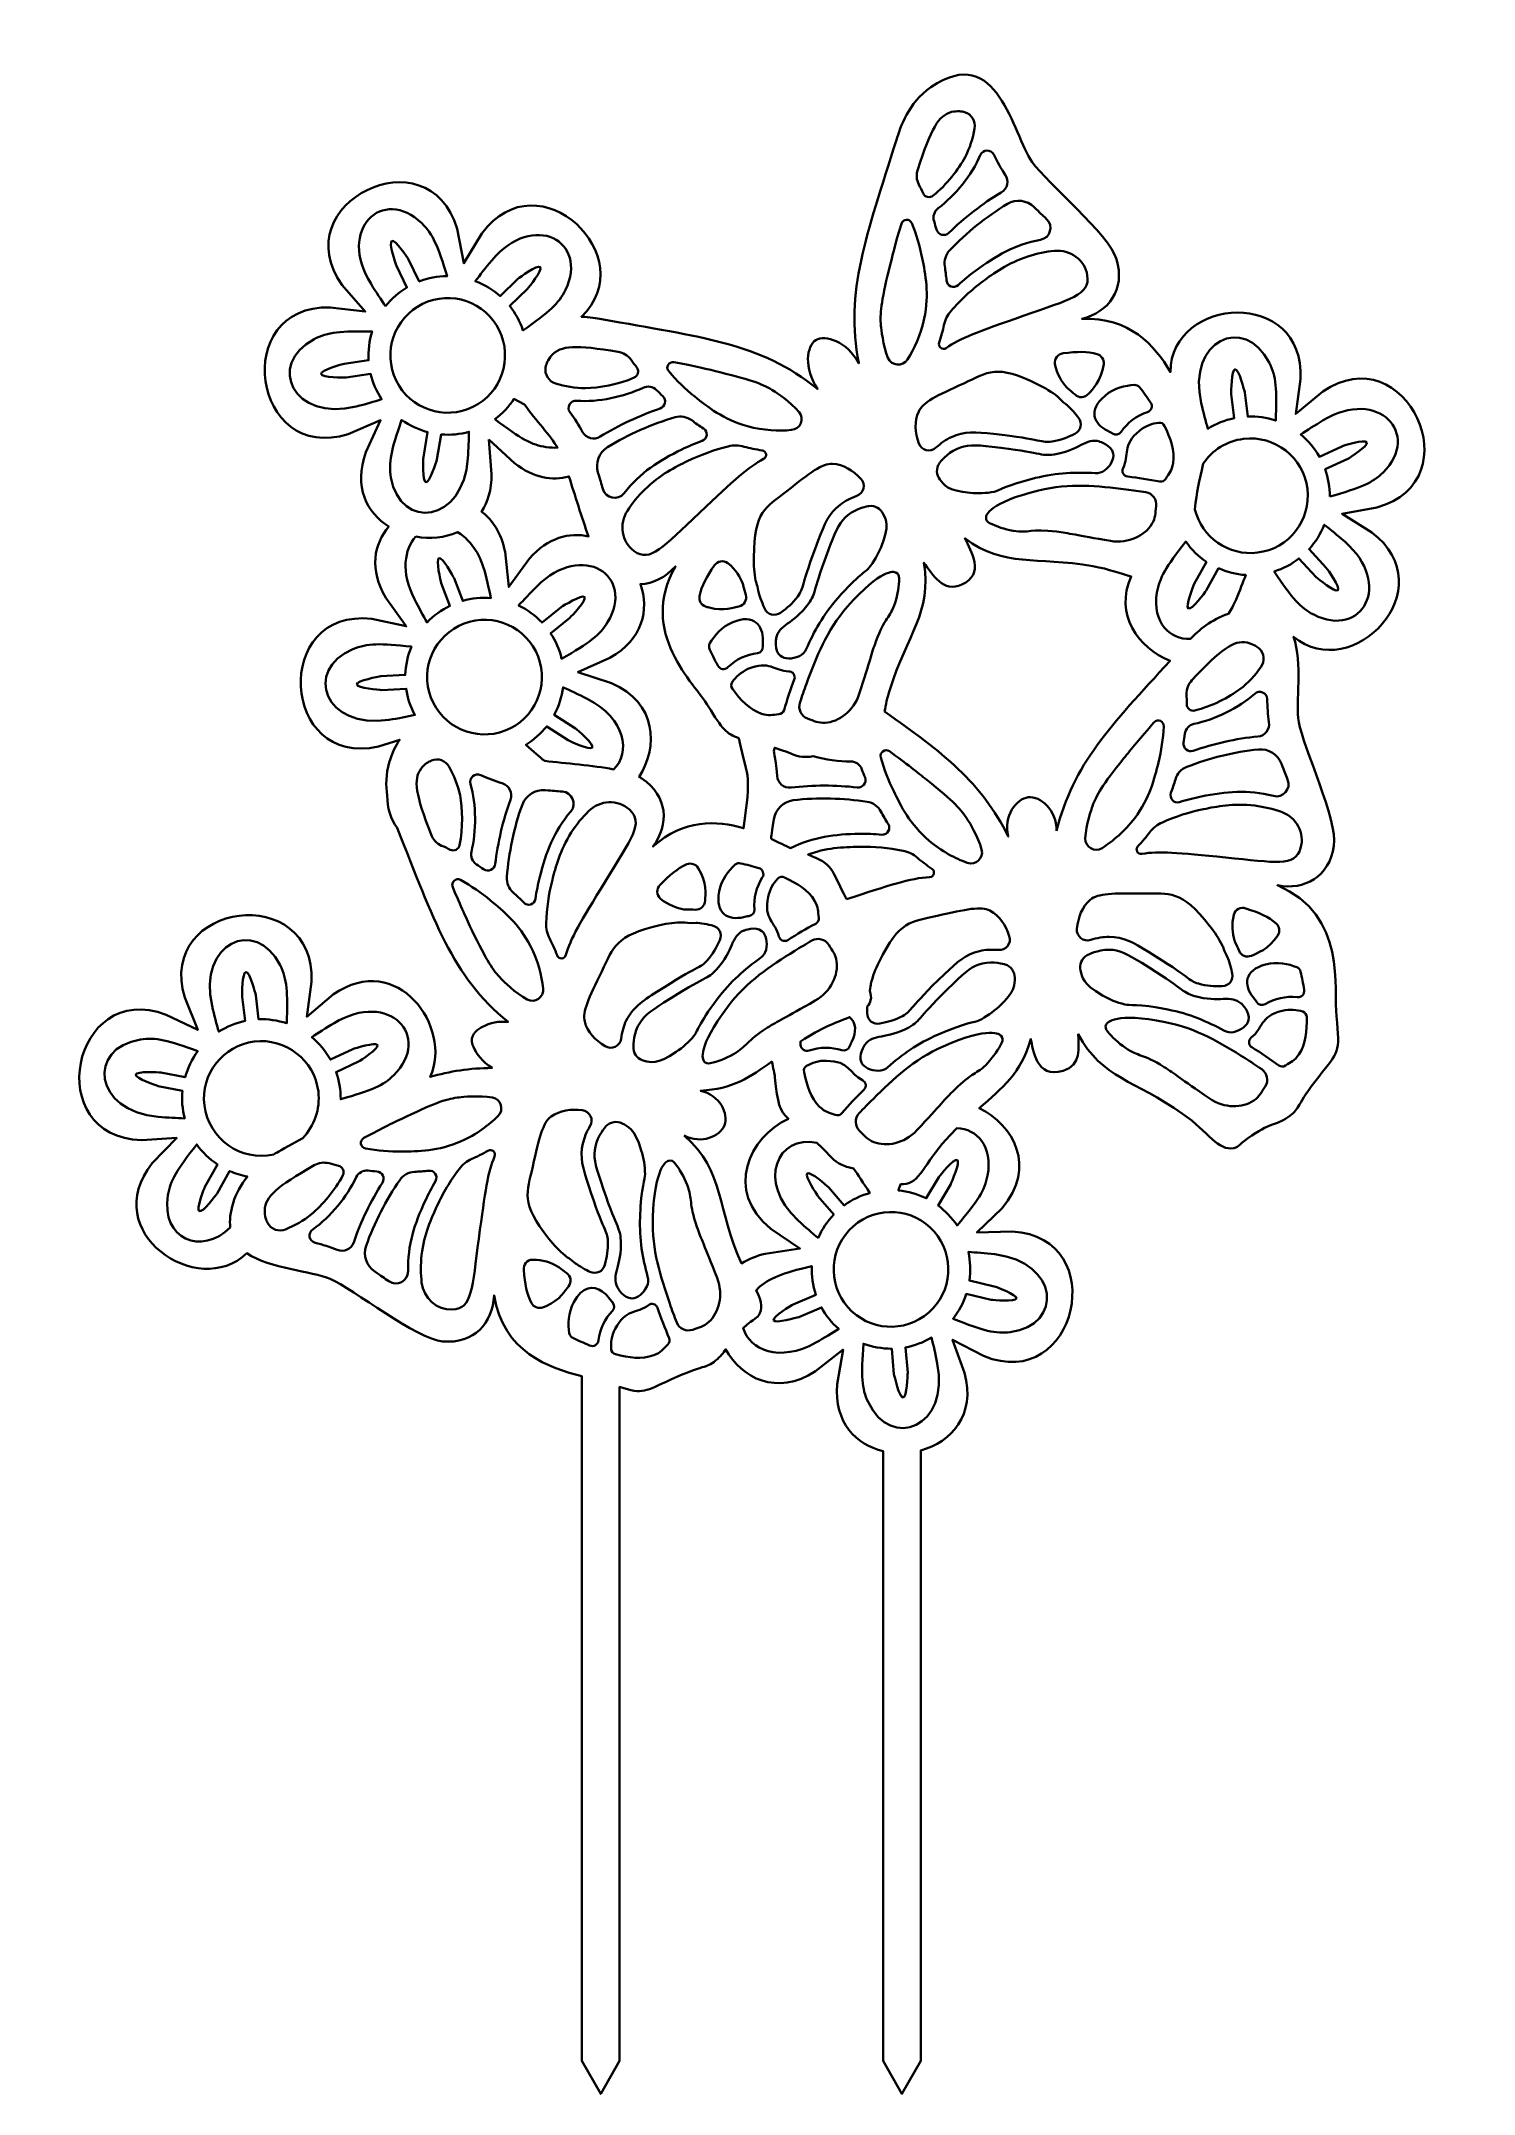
# Model space of a CAD drawing. Header units: inches. Extents: x 2.2 to 9.9, y -11.5 to -0.5.
import ezdxf

# ---------------------------------------------------------------- set-up
doc = ezdxf.new("R2010")
doc.units = ezdxf.units.IN
doc.header["$MEASUREMENT"] = 0
doc.layers.add('Слой 2', color=7, linetype='Continuous', lineweight=0)

msp = doc.modelspace()

# ---------------------------------------------------------------- linework, layer by layer
at = {"layer": 'Слой 2', "color": 18, "lineweight": 35, "true_color": 0x000000}
for points, knots in [([(9.067, -2.397), (9.067, -2.397), (8.922, -2.517), (8.922, -2.517), (8.922, -2.517), (8.948, -2.331), (8.948, -2.331), (8.971, -1.836), (8.252, -1.883), (8.248, -2.292), (8.164, -2.147), (8.029, -1.996), (7.773, -2.007), (7.917, -1.969), (8.007, -1.85), (7.959, -1.686), (7.921, -1.555), (7.583, -1.273), (7.506, -1.165), (7.399, -1.013), (7.323, -0.514), (6.962, -0.762), (6.84, -0.845), (6.797, -0.978), (6.776, -1.045), (6.616, -1.564), (6.497, -1.856), (6.575, -2.245), (6.51, -2.126), (6.393, -2.09), (6.344, -2.12), (6.295, -2.151), (6.276, -2.271), (6.353, -2.383), (6.043, -2.133), (5.729, -2.105), (5.193, -2.008), (5.166, -2.003), (5.128, -1.997), (5.084, -1.995), (5.418, -1.678), (4.856, -1.132), (4.55, -1.547), (4.55, -1.547), (4.453, -1.708), (4.453, -1.708), (4.453, -1.708), (4.417, -1.523), (4.417, -1.523), (4.263, -1.004), (3.485, -1.385), (3.799, -1.825), (3.799, -1.825), (3.923, -1.967), (3.923, -1.967), (3.923, -1.967), (3.735, -1.945), (3.735, -1.945), (3.194, -1.93), (3.316, -2.788), (3.831, -2.625), (3.831, -2.625), (4.005, -2.551), (4.005, -2.551), (4.005, -2.551), (3.926, -2.723), (3.926, -2.723), (3.86, -2.909), (3.931, -3.047), (4.049, -3.121), (3.97, -3.216), (3.943, -3.352), (4.033, -3.504), (4.033, -3.504), (4.143, -3.657), (4.143, -3.657), (4.143, -3.657), (3.959, -3.618), (3.959, -3.618), (3.42, -3.556), (3.467, -4.421), (3.994, -4.304), (3.994, -4.304), (4.108, -4.267), (4.108, -4.267), (4.086, -4.298), (4.067, -4.338), (4.052, -4.389), (4.034, -4.452), (4.033, -4.513), (4.041, -4.567), (4.04, -4.634), (4.06, -4.693), (4.094, -4.741), (4.293, -5.236), (4.386, -5.534), (4.69, -5.783), (4.661, -5.78), (4.613, -5.779), (4.565, -5.803), (4.542, -5.814), (4.503, -5.834), (4.496, -5.871), (4.494, -5.877), (4.492, -5.894), (4.51, -5.929), (4.521, -5.952), (4.548, -5.994), (4.604, -6.03), (4.484, -6.031), (4.377, -6.048), (4.272, -6.078), (4.393, -5.811), (4.096, -5.398), (3.753, -5.634), (3.753, -5.634), (3.609, -5.755), (3.609, -5.755), (3.609, -5.755), (3.634, -5.568), (3.634, -5.568), (3.659, -5.027), (2.799, -5.134), (2.953, -5.652), (2.953, -5.652), (3.023, -5.826), (3.023, -5.826), (3.023, -5.826), (2.853, -5.744), (2.853, -5.744), (2.346, -5.554), (2.181, -6.404), (2.722, -6.418), (2.722, -6.418), (2.91, -6.406), (2.91, -6.406), (2.91, -6.406), (2.779, -6.542), (2.779, -6.542), (2.484, -6.911), (3.025, -7.278), (3.287, -7.025), (3.412, -7.111), (3.634, -7.119), (3.735, -7.163), (3.857, -7.216), (4.203, -7.488), (4.338, -7.499), (4.509, -7.513), (4.607, -7.4), (4.615, -7.252), (4.665, -7.557), (4.911, -7.642), (5.087, -7.686), (5.087, -7.686), (5.087, -11.363), (5.087, -11.363), (5.087, -11.363), (5.188, -11.541), (5.188, -11.541), (5.188, -11.541), (5.289, -11.363), (5.289, -11.363), (5.289, -11.363), (5.289, -7.743), (5.289, -7.743), (5.418, -7.785), (5.425, -7.767), (5.565, -7.704), (5.748, -7.62), (5.751, -7.646), (5.805, -7.602), (5.832, -7.579), (5.846, -7.561), (5.859, -7.541), (5.946, -7.697), (6.132, -7.794), (6.342, -7.659), (6.342, -7.659), (6.49, -7.543), (6.49, -7.543), (6.49, -7.543), (6.458, -7.729), (6.458, -7.729), (6.442, -7.937), (6.561, -8.054), (6.705, -8.088), (6.705, -8.088), (6.705, -11.363), (6.705, -11.363), (6.705, -11.363), (6.806, -11.541), (6.806, -11.541), (6.806, -11.541), (6.907, -11.363), (6.907, -11.363), (6.907, -11.363), (6.907, -8.084), (6.907, -8.084), (7.071, -8.04), (7.203, -7.896), (7.143, -7.667), (7.143, -7.667), (7.078, -7.49), (7.078, -7.49), (7.078, -7.49), (7.245, -7.577), (7.245, -7.577), (7.746, -7.784), (7.937, -6.939), (7.398, -6.908), (7.398, -6.908), (7.209, -6.914), (7.209, -6.914), (7.209, -6.914), (7.344, -6.783), (7.344, -6.783), (7.531, -6.563), (7.407, -6.335), (7.221, -6.246), (7.348, -6.136), (7.446, -6.059), (7.499, -5.874), (7.509, -5.928), (7.527, -6.09), (7.672, -6.045), (7.772, -6.014), (7.755, -5.921), (7.753, -5.849), (7.883, -6.088), (8.055, -6.094), (8.314, -6.276), (8.454, -6.375), (8.505, -6.478), (8.589, -6.46), (8.619, -6.454), (8.617, -6.439), (8.686, -6.392), (8.793, -6.319), (8.821, -6.34), (8.89, -6.287), (8.946, -6.245), (8.922, -6.236), (9.045, -6.077), (9.152, -5.939), (9.162, -5.954), (9.14, -5.752), (9.124, -5.611), (9.201, -5.207), (8.823, -5.049), (8.969, -5.076), (9.102, -5.005), (9.127, -4.837), (9.148, -4.702), (8.961, -4.303), (8.938, -4.172), (8.919, -4.066), (8.96, -3.856), (8.91, -3.714), (9.226, -3.975), (9.724, -3.454), (9.331, -3.153), (9.331, -3.153), (9.171, -3.053), (9.171, -3.053), (9.171, -3.053), (9.357, -3.019), (9.357, -3.019), (9.879, -2.876), (9.512, -2.091), (9.067, -2.397)], [0, 0, 0, 0, 1, 1, 1, 2, 2, 2, 3, 3, 3, 4, 4, 4, 5, 5, 5, 6, 6, 6, 7, 7, 7, 8, 8, 8, 9, 9, 9, 10, 10, 10, 11, 11, 11, 12, 12, 12, 13, 13, 13, 14, 14, 14, 15, 15, 15, 16, 16, 16, 17, 17, 17, 18, 18, 18, 19, 19, 19, 20, 20, 20, 21, 21, 21, 22, 22, 22, 23, 23, 23, 24, 24, 24, 25, 25, 25, 26, 26, 26, 27, 27, 27, 28, 28, 28, 29, 29, 29, 30, 30, 30, 31, 31, 31, 32, 32, 32, 33, 33, 33, 34, 34, 34, 35, 35, 35, 36, 36, 36, 37, 37, 37, 38, 38, 38, 39, 39, 39, 40, 40, 40, 41, 41, 41, 42, 42, 42, 43, 43, 43, 44, 44, 44, 45, 45, 45, 46, 46, 46, 47, 47, 47, 48, 48, 48, 49, 49, 49, 50, 50, 50, 51, 51, 51, 52, 52, 52, 53, 53, 53, 54, 54, 54, 55, 55, 55, 56, 56, 56, 57, 57, 57, 58, 58, 58, 59, 59, 59, 60, 60, 60, 61, 61, 61, 62, 62, 62, 63, 63, 63, 64, 64, 64, 65, 65, 65, 66, 66, 66, 67, 67, 67, 68, 68, 68, 69, 69, 69, 70, 70, 70, 71, 71, 71, 72, 72, 72, 73, 73, 73, 74, 74, 74, 75, 75, 75, 76, 76, 76, 77, 77, 77, 78, 78, 78, 79, 79, 79, 80, 80, 80, 81, 81, 81, 82, 82, 82, 83, 83, 83, 84, 84, 84, 85, 85, 85, 86, 86, 86, 87, 87, 87, 88, 88, 88, 89, 89, 89, 90, 90, 90, 90]), ([(6.891, -1.204), (6.962, -0.986), (7.002, -0.913), (7.073, -0.895), (7.103, -0.888), (7.129, -0.892), (7.143, -0.896), (7.182, -0.907), (7.203, -0.946), (7.196, -0.984), (7.187, -1.036), (7.171, -1.089), (7.145, -1.138), (7.111, -1.202), (7.047, -1.286), (6.974, -1.344), (6.956, -1.359), (6.929, -1.353), (6.92, -1.332), (6.913, -1.316), (6.905, -1.301), (6.897, -1.285), (6.884, -1.26), (6.882, -1.231), (6.891, -1.204)], [0, 0, 0, 0, 1, 1, 1, 2, 2, 2, 3, 3, 3, 4, 4, 4, 5, 5, 5, 6, 6, 6, 7, 7, 7, 8, 8, 8, 8]), ([(7.3, -1.124), (7.318, -1.162), (7.338, -1.198), (7.361, -1.232), (7.383, -1.264), (7.373, -1.308), (7.34, -1.327), (7.239, -1.386), (7.139, -1.466), (7.058, -1.544), (7.037, -1.565), (7.001, -1.556), (6.992, -1.527), (6.988, -1.512), (6.983, -1.497), (6.979, -1.482), (6.97, -1.456), (6.979, -1.429), (7.001, -1.412), (7.091, -1.343), (7.182, -1.234), (7.227, -1.127), (7.24, -1.095), (7.285, -1.093), (7.3, -1.124)], [0, 0, 0, 0, 1, 1, 1, 2, 2, 2, 3, 3, 3, 4, 4, 4, 5, 5, 5, 6, 6, 6, 7, 7, 7, 8, 8, 8, 8]), ([(4.032, -1.938), (4.008, -1.903), (3.982, -1.864), (3.954, -1.819), (3.769, -1.525), (4.017, -1.291), (4.227, -1.493), (4.287, -1.551), (4.314, -1.618), (4.363, -1.777), (4.311, -1.777), (4.26, -1.787), (4.213, -1.805), (4.213, -1.805), (4.156, -1.688), (4.156, -1.688), (4.15, -1.68), (4.084, -1.579), (4.066, -1.588), (4.047, -1.597), (4.086, -1.711), (4.09, -1.721), (4.09, -1.721), (4.147, -1.838), (4.147, -1.838), (4.103, -1.864), (4.064, -1.897), (4.032, -1.938)], [0, 0, 0, 0, 1, 1, 1, 2, 2, 2, 3, 3, 3, 4, 4, 4, 5, 5, 5, 6, 6, 6, 7, 7, 7, 8, 8, 8, 9, 9, 9, 9]), ([(4.603, -1.692), (4.826, -1.425), (5.126, -1.589), (4.998, -1.851), (4.963, -1.924), (4.912, -1.969), (4.77, -2.068), (4.754, -2.019), (4.73, -1.975), (4.699, -1.937), (4.699, -1.937), (4.795, -1.845), (4.795, -1.845), (4.801, -1.837), (4.877, -1.743), (4.863, -1.728), (4.848, -1.713), (4.752, -1.785), (4.743, -1.792), (4.743, -1.792), (4.648, -1.884), (4.648, -1.884), (4.609, -1.849), (4.564, -1.822), (4.514, -1.804), (4.54, -1.77), (4.569, -1.733), (4.603, -1.692)], [0, 0, 0, 0, 1, 1, 1, 2, 2, 2, 3, 3, 3, 4, 4, 4, 5, 5, 5, 6, 6, 6, 7, 7, 7, 8, 8, 8, 9, 9, 9, 9]), ([(7.517, -1.406), (7.548, -1.437), (7.56, -1.448), (7.583, -1.47), (7.622, -1.506), (7.604, -1.572), (7.551, -1.581), (7.41, -1.608), (7.31, -1.668), (7.201, -1.749), (7.168, -1.772), (7.137, -1.798), (7.108, -1.825), (7.085, -1.846), (7.048, -1.832), (7.046, -1.801), (7.043, -1.774), (7.04, -1.748), (7.036, -1.724), (7.031, -1.693), (7.041, -1.661), (7.063, -1.638), (7.151, -1.545), (7.26, -1.456), (7.373, -1.389), (7.419, -1.361), (7.478, -1.369), (7.517, -1.406)], [0, 0, 0, 0, 1, 1, 1, 2, 2, 2, 3, 3, 3, 4, 4, 4, 5, 5, 5, 6, 6, 6, 7, 7, 7, 8, 8, 8, 9, 9, 9, 9]), ([(6.737, -1.74), (6.752, -1.678), (6.771, -1.602), (6.803, -1.496), (6.811, -1.468), (6.849, -1.466), (6.86, -1.493), (6.884, -1.554), (6.902, -1.616), (6.915, -1.68), (6.932, -1.766), (6.954, -1.872), (6.926, -2.005), (6.908, -2.092), (6.873, -2.166), (6.836, -2.225), (6.81, -2.265), (6.75, -2.26), (6.731, -2.216), (6.704, -2.15), (6.695, -2.059), (6.693, -2.043), (6.688, -1.979), (6.693, -1.921), (6.737, -1.74)], [0, 0, 0, 0, 1, 1, 1, 2, 2, 2, 3, 3, 3, 4, 4, 4, 5, 5, 5, 6, 6, 6, 7, 7, 7, 8, 8, 8, 8]), ([(7.802, -1.773), (7.818, -1.879), (7.712, -1.9), (7.458, -1.99), (7.212, -2.077), (7.118, -2.11), (7.044, -2.163), (7.024, -2.177), (6.998, -2.157), (7.006, -2.134), (7.017, -2.102), (7.026, -2.068), (7.032, -2.04), (7.038, -2.011), (7.051, -1.985), (7.07, -1.963), (7.122, -1.904), (7.179, -1.851), (7.242, -1.804), (7.297, -1.763), (7.374, -1.707), (7.482, -1.671), (7.531, -1.655), (7.58, -1.645), (7.626, -1.641), (7.71, -1.633), (7.789, -1.69), (7.802, -1.773)], [0, 0, 0, 0, 1, 1, 1, 2, 2, 2, 3, 3, 3, 4, 4, 4, 5, 5, 5, 6, 6, 6, 7, 7, 7, 8, 8, 8, 9, 9, 9, 9]), ([(4.643, -2.067), (4.717, -2.22), (4.654, -2.405), (4.501, -2.479), (4.349, -2.554), (4.164, -2.491), (4.089, -2.338), (4.015, -2.185), (4.078, -2), (4.231, -1.926), (4.384, -1.851), (4.568, -1.915), (4.643, -2.067)], [0, 0, 0, 0, 1, 1, 1, 2, 2, 2, 3, 3, 3, 4, 4, 4, 4]), ([(8.779, -2.241), (8.817, -2.315), (8.821, -2.387), (8.814, -2.553), (8.765, -2.536), (8.715, -2.529), (8.664, -2.531), (8.664, -2.531), (8.648, -2.402), (8.648, -2.402), (8.646, -2.392), (8.616, -2.275), (8.596, -2.277), (8.575, -2.28), (8.575, -2.4), (8.575, -2.411), (8.575, -2.411), (8.59, -2.54), (8.59, -2.54), (8.541, -2.55), (8.493, -2.569), (8.45, -2.597), (8.438, -2.557), (8.426, -2.511), (8.414, -2.459), (8.336, -2.121), (8.647, -1.981), (8.779, -2.241)], [0, 0, 0, 0, 1, 1, 1, 2, 2, 2, 3, 3, 3, 4, 4, 4, 5, 5, 5, 6, 6, 6, 7, 7, 7, 8, 8, 8, 9, 9, 9, 9]), ([(3.874, -2.477), (3.537, -2.561), (3.391, -2.253), (3.648, -2.116), (3.722, -2.076), (3.793, -2.071), (3.96, -2.074), (3.944, -2.124), (3.938, -2.177), (3.941, -2.229), (3.941, -2.229), (3.81, -2.247), (3.81, -2.247), (3.8, -2.25), (3.683, -2.282), (3.686, -2.302), (3.689, -2.323), (3.81, -2.321), (3.82, -2.321), (3.82, -2.321), (3.952, -2.302), (3.952, -2.302), (3.963, -2.349), (3.983, -2.395), (4.011, -2.438), (3.971, -2.451), (3.926, -2.464), (3.874, -2.477)], [0, 0, 0, 0, 1, 1, 1, 2, 2, 2, 3, 3, 3, 4, 4, 4, 5, 5, 5, 6, 6, 6, 7, 7, 7, 8, 8, 8, 9, 9, 9, 9]), ([(5.281, -2.183), (5.309, -2.188), (5.334, -2.203), (5.351, -2.226), (5.361, -2.24), (5.371, -2.254), (5.382, -2.268), (5.396, -2.286), (5.389, -2.313), (5.368, -2.322), (5.282, -2.359), (5.179, -2.378), (5.106, -2.378), (5.05, -2.379), (4.996, -2.369), (4.945, -2.353), (4.909, -2.342), (4.884, -2.305), (4.892, -2.266), (4.895, -2.252), (4.903, -2.226), (4.923, -2.203), (4.972, -2.148), (5.055, -2.146), (5.281, -2.183)], [0, 0, 0, 0, 1, 1, 1, 2, 2, 2, 3, 3, 3, 4, 4, 4, 5, 5, 5, 6, 6, 6, 7, 7, 7, 8, 8, 8, 8]), ([(7.855, -2.196), (7.878, -2.202), (7.893, -2.226), (7.89, -2.25), (7.878, -2.34), (7.827, -2.386), (7.808, -2.409), (7.789, -2.431), (7.756, -2.433), (7.736, -2.413), (7.723, -2.402), (7.71, -2.39), (7.696, -2.379), (7.694, -2.377), (7.692, -2.375), (7.69, -2.373), (7.665, -2.344), (7.639, -2.303), (7.628, -2.249), (7.623, -2.22), (7.645, -2.195), (7.672, -2.191), (7.747, -2.182), (7.801, -2.18), (7.855, -2.196)], [0, 0, 0, 0, 1, 1, 1, 2, 2, 2, 3, 3, 3, 4, 4, 4, 5, 5, 5, 6, 6, 6, 7, 7, 7, 8, 8, 8, 8]), ([(5.581, -2.239), (5.69, -2.26), (5.766, -2.277), (5.828, -2.293), (6.01, -2.337), (6.063, -2.359), (6.117, -2.393), (6.131, -2.402), (6.207, -2.452), (6.254, -2.507), (6.284, -2.543), (6.261, -2.599), (6.213, -2.603), (6.144, -2.61), (6.063, -2.606), (5.976, -2.583), (5.846, -2.547), (5.761, -2.478), (5.693, -2.424), (5.642, -2.383), (5.596, -2.338), (5.553, -2.288), (5.534, -2.267), (5.553, -2.234), (5.581, -2.239)], [0, 0, 0, 0, 1, 1, 1, 2, 2, 2, 3, 3, 3, 4, 4, 4, 5, 5, 5, 6, 6, 6, 7, 7, 7, 8, 8, 8, 8]), ([(6.989, -2.698), (6.959, -2.726), (6.911, -2.714), (6.897, -2.675), (6.877, -2.616), (6.871, -2.556), (6.896, -2.504), (6.919, -2.454), (6.992, -2.419), (7.138, -2.353), (7.271, -2.292), (7.311, -2.247), (7.536, -2.358), (7.576, -2.377), (7.611, -2.4), (7.642, -2.424), (7.65, -2.431), (7.664, -2.448), (7.695, -2.471), (7.709, -2.481), (7.743, -2.523), (7.755, -2.538), (7.777, -2.566), (7.767, -2.607), (7.735, -2.623), (7.695, -2.643), (7.661, -2.658), (7.613, -2.665), (7.554, -2.674), (7.564, -2.654), (7.298, -2.624), (7.203, -2.614), (7.141, -2.609), (7.072, -2.641), (7.044, -2.654), (7.015, -2.674), (6.989, -2.698)], [0, 0, 0, 0, 1, 1, 1, 2, 2, 2, 3, 3, 3, 4, 4, 4, 5, 5, 5, 6, 6, 6, 7, 7, 7, 8, 8, 8, 9, 9, 9, 10, 10, 10, 11, 11, 11, 12, 12, 12, 12]), ([(5.488, -2.389), (5.499, -2.4), (5.51, -2.411), (5.522, -2.422), (5.543, -2.442), (5.535, -2.478), (5.507, -2.488), (5.4, -2.524), (5.283, -2.577), (5.185, -2.639), (5.152, -2.659), (5.109, -2.648), (5.09, -2.614), (5.071, -2.578), (5.048, -2.543), (5.023, -2.509), (5.002, -2.482), (5.024, -2.443), (5.059, -2.446), (5.174, -2.455), (5.312, -2.425), (5.416, -2.376), (5.44, -2.365), (5.469, -2.37), (5.488, -2.389)], [0, 0, 0, 0, 1, 1, 1, 2, 2, 2, 3, 3, 3, 4, 4, 4, 5, 5, 5, 6, 6, 6, 7, 7, 7, 8, 8, 8, 8]), ([(8.055, -2.361), (8.066, -2.361), (8.076, -2.366), (8.083, -2.374), (8.103, -2.4), (8.122, -2.427), (8.142, -2.455), (8.156, -2.474), (8.146, -2.5), (8.125, -2.507), (8.066, -2.526), (8.017, -2.564), (7.984, -2.613), (7.974, -2.628), (7.953, -2.632), (7.938, -2.622), (7.929, -2.616), (7.92, -2.612), (7.912, -2.608), (7.836, -2.571), (7.804, -2.498), (7.897, -2.419), (7.947, -2.376), (8.007, -2.364), (8.055, -2.361)], [0, 0, 0, 0, 1, 1, 1, 2, 2, 2, 3, 3, 3, 4, 4, 4, 5, 5, 5, 6, 6, 6, 7, 7, 7, 8, 8, 8, 8]), ([(9.104, -2.961), (9.105, -2.91), (9.096, -2.86), (9.08, -2.814), (9.08, -2.814), (9.201, -2.759), (9.201, -2.759), (9.21, -2.753), (9.312, -2.689), (9.303, -2.67), (9.294, -2.651), (9.179, -2.688), (9.169, -2.691), (9.169, -2.691), (9.049, -2.747), (9.049, -2.747), (9.024, -2.702), (8.99, -2.661), (8.949, -2.628), (8.984, -2.604), (9.024, -2.578), (9.069, -2.551), (9.367, -2.372), (9.597, -2.625), (9.391, -2.831), (9.334, -2.888), (9.271, -2.914), (9.104, -2.961)], [0, 0, 0, 0, 1, 1, 1, 2, 2, 2, 3, 3, 3, 4, 4, 4, 5, 5, 5, 6, 6, 6, 7, 7, 7, 8, 8, 8, 9, 9, 9, 9]), ([(4.619, -2.545), (4.66, -2.515), (4.695, -2.478), (4.722, -2.436), (4.722, -2.436), (4.779, -2.466), (4.779, -2.466), (4.84, -2.553), (4.918, -2.634), (4.956, -2.698), (4.937, -2.699), (4.917, -2.698), (4.895, -2.695), (4.817, -2.684), (4.76, -2.652), (4.619, -2.545)], [0, 0, 0, 0, 1, 1, 1, 2, 2, 2, 3, 3, 3, 4, 4, 4, 5, 5, 5, 5]), ([(5.733, -2.661), (5.696, -2.675), (5.659, -2.691), (5.623, -2.708), (5.5, -2.768), (5.402, -2.83), (5.313, -2.943), (5.28, -2.985), (5.214, -2.971), (5.199, -2.92), (5.191, -2.89), (5.186, -2.874), (5.173, -2.832), (5.158, -2.78), (5.178, -2.725), (5.224, -2.696), (5.335, -2.626), (5.465, -2.571), (5.588, -2.535), (5.618, -2.526), (5.651, -2.532), (5.677, -2.551), (5.696, -2.566), (5.717, -2.58), (5.74, -2.595), (5.766, -2.611), (5.762, -2.651), (5.733, -2.661)], [0, 0, 0, 0, 1, 1, 1, 2, 2, 2, 3, 3, 3, 4, 4, 4, 5, 5, 5, 6, 6, 6, 7, 7, 7, 8, 8, 8, 9, 9, 9, 9]), ([(4.061, -2.858), (4.047, -2.779), (4.062, -2.713), (4.118, -2.549), (4.161, -2.579), (4.208, -2.601), (4.258, -2.614), (4.258, -2.614), (4.235, -2.749), (4.235, -2.749), (4.234, -2.76), (4.228, -2.88), (4.249, -2.884), (4.269, -2.887), (4.305, -2.772), (4.308, -2.762), (4.308, -2.762), (4.331, -2.627), (4.331, -2.627), (4.381, -2.631), (4.431, -2.627), (4.48, -2.613), (4.48, -2.655), (4.478, -2.702), (4.474, -2.755), (4.451, -3.102), (4.112, -3.145), (4.061, -2.858)], [0, 0, 0, 0, 1, 1, 1, 2, 2, 2, 3, 3, 3, 4, 4, 4, 5, 5, 5, 6, 6, 6, 7, 7, 7, 8, 8, 8, 9, 9, 9, 9]), ([(7.007, -2.781), (7.011, -2.776), (7.046, -2.73), (7.102, -2.704), (7.151, -2.681), (7.197, -2.683), (7.29, -2.693), (7.56, -2.723), (7.547, -2.746), (7.624, -2.734), (7.759, -2.713), (7.796, -2.643), (7.867, -2.665), (7.868, -2.665), (7.932, -2.685), (7.941, -2.729), (7.947, -2.759), (7.928, -2.794), (7.895, -2.82), (7.881, -2.831), (7.862, -2.837), (7.844, -2.835), (7.743, -2.829), (7.639, -2.832), (7.523, -2.861), (7.36, -2.901), (7.328, -2.93), (7.302, -2.935), (7.259, -2.943), (7.216, -2.945), (7.173, -2.941), (7.047, -2.929), (7.032, -2.898), (7.01, -2.87), (6.991, -2.845), (6.988, -2.809), (7.007, -2.781)], [0, 0, 0, 0, 1, 1, 1, 2, 2, 2, 3, 3, 3, 4, 4, 4, 5, 5, 5, 6, 6, 6, 7, 7, 7, 8, 8, 8, 9, 9, 9, 10, 10, 10, 11, 11, 11, 12, 12, 12, 12]), ([(8.217, -2.582), (8.248, -2.647), (8.274, -2.714), (8.263, -2.781), (8.257, -2.823), (8.242, -2.836), (8.223, -2.866), (8.216, -2.877), (8.203, -2.883), (8.191, -2.88), (8.133, -2.869), (8.076, -2.86), (8.019, -2.853), (7.995, -2.85), (7.985, -2.827), (7.994, -2.808), (8.029, -2.737), (7.986, -2.685), (8.083, -2.607), (8.116, -2.58), (8.152, -2.568), (8.185, -2.564), (8.198, -2.562), (8.211, -2.569), (8.217, -2.582)], [0, 0, 0, 0, 1, 1, 1, 2, 2, 2, 3, 3, 3, 4, 4, 4, 5, 5, 5, 6, 6, 6, 7, 7, 7, 8, 8, 8, 8]), ([(8.425, -2.783), (8.473, -2.712), (8.55, -2.662), (8.641, -2.651), (8.81, -2.63), (8.964, -2.751), (8.984, -2.919), (9.005, -3.088), (8.885, -3.242), (8.716, -3.262), (8.56, -3.281), (8.416, -3.179), (8.38, -3.03), (8.39, -2.931), (8.401, -2.884), (8.425, -2.783)], [0, 0, 0, 0, 1, 1, 1, 2, 2, 2, 3, 3, 3, 4, 4, 4, 5, 5, 5, 5]), ([(4.586, -2.654), (4.586, -2.654), (4.725, -2.782), (4.725, -2.782), (4.828, -2.861), (4.929, -2.877), (5.017, -2.853), (5.049, -2.951), (5.085, -3.073), (5.123, -3.175), (5.02, -3.152), (4.905, -3.18), (4.805, -3.294), (4.805, -3.294), (4.694, -3.446), (4.694, -3.446), (4.694, -3.446), (4.674, -3.258), (4.674, -3.258), (4.654, -3.157), (4.608, -3.086), (4.548, -3.042), (4.582, -2.99), (4.602, -2.924), (4.602, -2.841), (4.602, -2.841), (4.586, -2.654), (4.586, -2.654)], [0, 0, 0, 0, 1, 1, 1, 2, 2, 2, 3, 3, 3, 4, 4, 4, 5, 5, 5, 6, 6, 6, 7, 7, 7, 8, 8, 8, 9, 9, 9, 9]), ([(5.718, -3.048), (5.522, -3.233), (5.454, -3.317), (5.368, -3.254), (5.3, -3.204), (5.285, -3.108), (5.331, -3.037), (5.356, -2.998), (5.387, -2.959), (5.425, -2.923), (5.506, -2.843), (5.591, -2.801), (5.653, -2.771), (5.723, -2.737), (5.797, -2.71), (5.873, -2.691), (5.901, -2.684), (5.931, -2.685), (5.959, -2.693), (5.987, -2.7), (6.021, -2.708), (6.055, -2.713), (6.079, -2.717), (6.084, -2.748), (6.063, -2.759), (5.981, -2.801), (5.909, -2.869), (5.718, -3.048)], [0, 0, 0, 0, 1, 1, 1, 2, 2, 2, 3, 3, 3, 4, 4, 4, 5, 5, 5, 6, 6, 6, 7, 7, 7, 8, 8, 8, 9, 9, 9, 9]), ([(6.433, -2.785), (6.491, -2.788), (6.542, -2.82), (6.585, -2.865), (6.613, -2.895), (6.602, -2.944), (6.563, -2.957), (6.53, -2.969), (6.499, -2.985), (6.474, -3.005), (6.414, -3.051), (6.39, -3.108), (6.356, -3.197), (6.26, -3.448), (6.282, -3.448), (6.247, -3.497), (6.219, -3.535), (6.19, -3.559), (6.154, -3.585), (6.125, -3.606), (6.084, -3.596), (6.069, -3.564), (6.061, -3.546), (6.04, -3.497), (6.037, -3.479), (6.031, -3.441), (6.022, -3.421), (6.02, -3.412), (6.013, -3.373), (6.009, -3.331), (6.01, -3.286), (6.014, -3.036), (6.073, -3.021), (6.188, -2.931), (6.314, -2.832), (6.378, -2.782), (6.433, -2.785)], [0, 0, 0, 0, 1, 1, 1, 2, 2, 2, 3, 3, 3, 4, 4, 4, 5, 5, 5, 6, 6, 6, 7, 7, 7, 8, 8, 8, 9, 9, 9, 10, 10, 10, 11, 11, 11, 12, 12, 12, 12]), ([(7.54, -2.928), (7.71, -2.886), (7.856, -2.904), (8.01, -2.922), (8.046, -2.927), (8.081, -2.932), (8.116, -2.937), (8.152, -2.944), (8.177, -2.977), (8.172, -3.013), (8.167, -3.051), (8.169, -3.075), (8.149, -3.108), (8.112, -3.17), (8.025, -3.215), (7.927, -3.199), (7.741, -3.168), (7.703, -3.157), (7.636, -3.149), (7.497, -3.132), (7.491, -3.159), (7.404, -3.144), (7.357, -3.137), (7.315, -3.122), (7.277, -3.103), (7.265, -3.098), (7.257, -3.087), (7.258, -3.074), (7.258, -3.061), (7.273, -2.994), (7.54, -2.928)], [0, 0, 0, 0, 1, 1, 1, 2, 2, 2, 3, 3, 3, 4, 4, 4, 5, 5, 5, 6, 6, 6, 7, 7, 7, 8, 8, 8, 9, 9, 9, 10, 10, 10, 10]), ([(6.706, -3.055), (6.721, -3.087), (6.742, -3.115), (6.694, -3.232), (6.678, -3.272), (6.656, -3.31), (6.629, -3.344), (6.613, -3.365), (6.573, -3.379), (6.462, -3.506), (6.383, -3.596), (6.333, -3.686), (6.292, -3.78), (6.285, -3.796), (6.272, -3.81), (6.255, -3.818), (6.216, -3.835), (6.177, -3.835), (6.153, -3.816), (6.118, -3.788), (6.13, -3.723), (6.13, -3.722), (6.143, -3.648), (6.223, -3.648), (6.303, -3.538), (6.349, -3.475), (6.323, -3.476), (6.421, -3.222), (6.454, -3.135), (6.474, -3.093), (6.516, -3.06), (6.565, -3.022), (6.622, -3.013), (6.629, -3.012), (6.662, -3.007), (6.693, -3.026), (6.706, -3.055)], [0, 0, 0, 0, 1, 1, 1, 2, 2, 2, 3, 3, 3, 4, 4, 4, 5, 5, 5, 6, 6, 6, 7, 7, 7, 8, 8, 8, 9, 9, 9, 10, 10, 10, 11, 11, 11, 12, 12, 12, 12]), ([(4.194, -3.176), (4.27, -3.19), (4.35, -3.182), (4.418, -3.152), (4.442, -3.166), (4.466, -3.186), (4.488, -3.211), (4.543, -3.275), (4.564, -3.343), (4.598, -3.506), (4.547, -3.502), (4.495, -3.507), (4.447, -3.521), (4.447, -3.521), (4.4, -3.4), (4.4, -3.4), (4.395, -3.39), (4.339, -3.284), (4.319, -3.291), (4.3, -3.299), (4.329, -3.416), (4.331, -3.426), (4.331, -3.426), (4.378, -3.548), (4.378, -3.548), (4.332, -3.57), (4.29, -3.6), (4.255, -3.637), (4.234, -3.601), (4.211, -3.559), (4.187, -3.512), (4.113, -3.367), (4.133, -3.244), (4.194, -3.176)], [0, 0, 0, 0, 1, 1, 1, 2, 2, 2, 3, 3, 3, 4, 4, 4, 5, 5, 5, 6, 6, 6, 7, 7, 7, 8, 8, 8, 9, 9, 9, 10, 10, 10, 11, 11, 11, 11]), ([(5.225, -3.636), (5.183, -3.705), (5.129, -3.746), (4.978, -3.832), (4.966, -3.782), (4.946, -3.736), (4.919, -3.696), (4.919, -3.696), (5.022, -3.612), (5.022, -3.612), (5.03, -3.604), (5.114, -3.517), (5.101, -3.501), (5.088, -3.485), (4.985, -3.549), (4.976, -3.554), (4.976, -3.554), (4.873, -3.638), (4.873, -3.638), (4.837, -3.6), (4.795, -3.569), (4.747, -3.546), (4.775, -3.515), (4.808, -3.48), (4.845, -3.443), (5.091, -3.197), (5.375, -3.387), (5.225, -3.636)], [0, 0, 0, 0, 1, 1, 1, 2, 2, 2, 3, 3, 3, 4, 4, 4, 5, 5, 5, 6, 6, 6, 7, 7, 7, 8, 8, 8, 9, 9, 9, 9]), ([(7.637, -4.756), (7.637, -4.643), (7.549, -4.569), (7.485, -4.576), (7.421, -4.583), (7.351, -4.676), (7.377, -4.787), (7.234, -4.495), (7.026, -4.336), (6.713, -4.116), (6.719, -4.08), (6.727, -4.041), (6.741, -3.999), (6.835, -3.696), (6.968, -3.586), (6.924, -3.316), (6.971, -3.38), (7.027, -3.479), (7.128, -3.434), (7.253, -3.377), (7.178, -3.254), (7.144, -3.185), (7.362, -3.346), (7.521, -3.279), (7.832, -3.335), (7.919, -3.35), (7.985, -3.376), (8.038, -3.391), (7.945, -3.591), (8.075, -3.775), (8.247, -3.843), (7.928, -4.19), (7.724, -4.4), (7.637, -4.756)], [0, 0, 0, 0, 1, 1, 1, 2, 2, 2, 3, 3, 3, 4, 4, 4, 5, 5, 5, 6, 6, 6, 7, 7, 7, 8, 8, 8, 9, 9, 9, 10, 10, 10, 11, 11, 11, 11]), ([(9.185, -3.203), (9.447, -3.431), (9.278, -3.727), (9.018, -3.595), (8.948, -3.559), (8.904, -3.51), (8.806, -3.363), (8.855, -3.348), (8.9, -3.324), (8.939, -3.293), (8.939, -3.293), (9.032, -3.394), (9.032, -3.394), (9.04, -3.401), (9.133, -3.478), (9.148, -3.464), (9.163, -3.45), (9.093, -3.352), (9.086, -3.343), (9.086, -3.343), (8.993, -3.243), (8.993, -3.243), (9.028, -3.205), (9.056, -3.161), (9.075, -3.112), (9.108, -3.138), (9.145, -3.168), (9.185, -3.203)], [0, 0, 0, 0, 1, 1, 1, 2, 2, 2, 3, 3, 3, 4, 4, 4, 5, 5, 5, 6, 6, 6, 7, 7, 7, 8, 8, 8, 9, 9, 9, 9]), ([(5.719, -3.495), (5.73, -3.441), (5.756, -3.393), (5.799, -3.33), (5.815, -3.308), (5.847, -3.3), (5.871, -3.319), (5.914, -3.352), (5.938, -3.394), (5.952, -3.43), (5.953, -3.433), (5.954, -3.436), (5.954, -3.438), (5.958, -3.456), (5.962, -3.473), (5.967, -3.489), (5.975, -3.517), (5.958, -3.545), (5.93, -3.551), (5.908, -3.556), (5.849, -3.579), (5.77, -3.557), (5.763, -3.555), (5.757, -3.553), (5.751, -3.551), (5.728, -3.543), (5.714, -3.519), (5.719, -3.495)], [0, 0, 0, 0, 1, 1, 1, 2, 2, 2, 3, 3, 3, 4, 4, 4, 5, 5, 5, 6, 6, 6, 7, 7, 7, 8, 8, 8, 9, 9, 9, 9]), ([(8.442, -3.311), (8.442, -3.311), (8.376, -3.43), (8.376, -3.43), (8.372, -3.44), (8.327, -3.552), (8.345, -3.562), (8.363, -3.572), (8.434, -3.475), (8.441, -3.466), (8.441, -3.466), (8.507, -3.346), (8.507, -3.346), (8.552, -3.366), (8.602, -3.379), (8.653, -3.382), (8.638, -3.421), (8.621, -3.466), (8.601, -3.514), (8.588, -3.543), (8.575, -3.568), (8.56, -3.591), (8.468, -3.62), (8.4, -3.679), (8.356, -3.725), (8.245, -3.731), (8.151, -3.638), (8.176, -3.477), (8.189, -3.397), (8.224, -3.339), (8.331, -3.203), (8.362, -3.246), (8.399, -3.282), (8.442, -3.311)], [0, 0, 0, 0, 1, 1, 1, 2, 2, 2, 3, 3, 3, 4, 4, 4, 5, 5, 5, 6, 6, 6, 7, 7, 7, 8, 8, 8, 9, 9, 9, 10, 10, 10, 11, 11, 11, 11]), ([(5.245, -3.963), (5.245, -3.963), (5.065, -3.904), (5.065, -3.904), (5.065, -3.904), (5.237, -3.827), (5.237, -3.827), (5.416, -3.727), (5.449, -3.568), (5.401, -3.431), (5.47, -3.429), (5.536, -3.395), (5.589, -3.336), (5.386, -3.692), (5.693, -3.965), (5.766, -4.087), (5.841, -4.21), (5.863, -4.237), (5.929, -4.258), (5.985, -4.502), (5.995, -4.441), (5.955, -4.742), (5.81, -4.699), (5.635, -4.693), (5.468, -4.841), (5.556, -4.721), (5.55, -4.572), (5.409, -4.475), (5.405, -4.472), (5.4, -4.469), (5.394, -4.467), (5.498, -4.304), (5.491, -4.07), (5.245, -3.963)], [0, 0, 0, 0, 1, 1, 1, 2, 2, 2, 3, 3, 3, 4, 4, 4, 5, 5, 5, 6, 6, 6, 7, 7, 7, 8, 8, 8, 9, 9, 9, 10, 10, 10, 11, 11, 11, 11]), ([(6.666, -3.74), (6.643, -3.802), (6.635, -3.841), (6.577, -4.02), (6.546, -4.115), (6.466, -4.171), (6.394, -4.176), (6.356, -4.178), (6.335, -4.166), (6.299, -4.153), (6.265, -4.141), (6.246, -4.103), (6.258, -4.068), (6.269, -4.034), (6.28, -4.001), (6.293, -3.967), (6.347, -3.821), (6.398, -3.684), (6.514, -3.552), (6.695, -3.345), (6.762, -3.363), (6.774, -3.369), (6.786, -3.374), (6.791, -3.386), (6.791, -3.399), (6.79, -3.441), (6.784, -3.486), (6.769, -3.531), (6.741, -3.615), (6.715, -3.608), (6.666, -3.74)], [0, 0, 0, 0, 1, 1, 1, 2, 2, 2, 3, 3, 3, 4, 4, 4, 5, 5, 5, 6, 6, 6, 7, 7, 7, 8, 8, 8, 9, 9, 9, 10, 10, 10, 10]), ([(4.852, -3.82), (4.912, -3.979), (4.833, -4.157), (4.674, -4.218), (4.516, -4.279), (4.337, -4.199), (4.276, -4.041), (4.215, -3.882), (4.295, -3.704), (4.454, -3.643), (4.612, -3.582), (4.791, -3.662), (4.852, -3.82)], [0, 0, 0, 0, 1, 1, 1, 2, 2, 2, 3, 3, 3, 4, 4, 4, 4]), ([(6.059, -3.765), (6.061, -3.783), (6.048, -3.8), (6.03, -3.802), (5.972, -3.809), (5.915, -3.834), (5.871, -3.878), (5.855, -3.894), (5.828, -3.89), (5.817, -3.869), (5.801, -3.839), (5.786, -3.809), (5.773, -3.78), (5.768, -3.77), (5.769, -3.758), (5.774, -3.749), (5.798, -3.708), (5.837, -3.66), (5.898, -3.635), (6.011, -3.589), (6.061, -3.651), (6.059, -3.736), (6.059, -3.736), (6.059, -3.736), (6.059, -3.736), (6.059, -3.744), (6.059, -3.754), (6.059, -3.765)], [0, 0, 0, 0, 1, 1, 1, 2, 2, 2, 3, 3, 3, 4, 4, 4, 5, 5, 5, 6, 6, 6, 7, 7, 7, 8, 8, 8, 9, 9, 9, 9]), ([(4.05, -4.16), (3.706, -4.214), (3.588, -3.894), (3.857, -3.78), (3.934, -3.748), (4.005, -3.749), (4.171, -3.767), (4.151, -3.815), (4.14, -3.867), (4.138, -3.919), (4.138, -3.919), (4.006, -3.926), (4.006, -3.926), (3.996, -3.928), (3.877, -3.949), (3.878, -3.97), (3.879, -3.99), (3.999, -3.999), (4.01, -4), (4.01, -4), (4.143, -3.993), (4.143, -3.993), (4.15, -4.041), (4.165, -4.089), (4.19, -4.134), (4.148, -4.143), (4.102, -4.152), (4.05, -4.16)], [0, 0, 0, 0, 1, 1, 1, 2, 2, 2, 3, 3, 3, 4, 4, 4, 5, 5, 5, 6, 6, 6, 7, 7, 7, 8, 8, 8, 9, 9, 9, 9]), ([(8.335, -4.024), (8.334, -3.996), (8.345, -3.968), (8.364, -3.947), (8.521, -3.78), (8.588, -3.731), (8.66, -3.745), (8.69, -3.751), (8.712, -3.766), (8.723, -3.775), (8.754, -3.802), (8.756, -3.846), (8.734, -3.877), (8.704, -3.921), (8.667, -3.962), (8.622, -3.995), (8.564, -4.039), (8.471, -4.087), (8.38, -4.11), (8.358, -4.115), (8.336, -4.099), (8.336, -4.076), (8.336, -4.058), (8.336, -4.041), (8.335, -4.024)], [0, 0, 0, 0, 1, 1, 1, 2, 2, 2, 3, 3, 3, 4, 4, 4, 5, 5, 5, 6, 6, 6, 7, 7, 7, 8, 8, 8, 8]), ([(6.228, -3.943), (6.208, -3.997), (6.189, -4.052), (6.173, -4.108), (6.169, -4.12), (6.158, -4.129), (6.145, -4.13), (6.11, -4.133), (6.092, -4.141), (6.051, -4.127), (5.987, -4.105), (5.939, -4.052), (5.895, -3.994), (5.887, -3.983), (5.886, -3.968), (5.894, -3.957), (5.913, -3.931), (5.941, -3.904), (5.979, -3.887), (6.093, -3.837), (6.12, -3.899), (6.199, -3.9), (6.22, -3.9), (6.236, -3.921), (6.228, -3.943)], [0, 0, 0, 0, 1, 1, 1, 2, 2, 2, 3, 3, 3, 4, 4, 4, 5, 5, 5, 6, 6, 6, 7, 7, 7, 8, 8, 8, 8]), ([(5.053, -4.207), (5.053, -4.207), (4.938, -4.133), (4.938, -4.133), (4.963, -4.087), (4.979, -4.037), (4.986, -3.986), (5.025, -4.003), (5.068, -4.023), (5.115, -4.047), (5.324, -4.154), (5.35, -4.338), (5.257, -4.426), (5.145, -4.405), (5.001, -4.394), (4.887, -4.381), (4.858, -4.359), (4.826, -4.33), (4.786, -4.294), (4.83, -4.267), (4.867, -4.233), (4.898, -4.195), (4.898, -4.195), (5.013, -4.269), (5.013, -4.269), (5.022, -4.274), (5.131, -4.327), (5.142, -4.309), (5.154, -4.292), (5.062, -4.214), (5.053, -4.207)], [0, 0, 0, 0, 1, 1, 1, 2, 2, 2, 3, 3, 3, 4, 4, 4, 5, 5, 5, 6, 6, 6, 7, 7, 7, 8, 8, 8, 9, 9, 9, 10, 10, 10, 10]), ([(8.718, -4.25), (8.602, -4.26), (8.478, -4.29), (8.371, -4.326), (8.343, -4.336), (8.315, -4.312), (8.319, -4.283), (8.322, -4.267), (8.324, -4.252), (8.326, -4.236), (8.329, -4.21), (8.349, -4.188), (8.375, -4.182), (8.487, -4.158), (8.615, -4.098), (8.701, -4.02), (8.727, -3.997), (8.767, -4.014), (8.768, -4.048), (8.769, -4.09), (8.772, -4.132), (8.778, -4.172), (8.784, -4.211), (8.757, -4.246), (8.718, -4.25)], [0, 0, 0, 0, 1, 1, 1, 2, 2, 2, 3, 3, 3, 4, 4, 4, 5, 5, 5, 6, 6, 6, 7, 7, 7, 8, 8, 8, 8]), ([(8.213, -4.196), (8.209, -4.261), (8.199, -4.326), (8.184, -4.389), (8.164, -4.474), (8.138, -4.58), (8.057, -4.688), (8.003, -4.759), (7.94, -4.811), (7.881, -4.849), (7.841, -4.874), (7.789, -4.844), (7.791, -4.796), (7.794, -4.724), (7.824, -4.639), (7.83, -4.623), (7.852, -4.563), (7.881, -4.513), (7.997, -4.368), (8.037, -4.318), (8.087, -4.258), (8.16, -4.174), (8.179, -4.153), (8.215, -4.167), (8.213, -4.196)], [0, 0, 0, 0, 1, 1, 1, 2, 2, 2, 3, 3, 3, 4, 4, 4, 5, 5, 5, 6, 6, 6, 7, 7, 7, 8, 8, 8, 8]), ([(4.333, -4.836), (4.307, -4.824), (4.287, -4.803), (4.277, -4.776), (4.194, -4.563), (4.179, -4.481), (4.223, -4.422), (4.242, -4.397), (4.265, -4.385), (4.278, -4.379), (4.315, -4.362), (4.356, -4.38), (4.374, -4.413), (4.4, -4.459), (4.421, -4.51), (4.432, -4.565), (4.446, -4.637), (4.449, -4.741), (4.43, -4.833), (4.425, -4.855), (4.401, -4.868), (4.38, -4.858), (4.365, -4.85), (4.349, -4.843), (4.333, -4.836)], [0, 0, 0, 0, 1, 1, 1, 2, 2, 2, 3, 3, 3, 4, 4, 4, 5, 5, 5, 6, 6, 6, 7, 7, 7, 8, 8, 8, 8]), ([(6.566, -4.523), (6.454, -4.511), (6.326, -4.509), (6.211, -4.524), (6.172, -4.528), (6.138, -4.5), (6.136, -4.461), (6.128, -4.345), (6.109, -4.335), (6.123, -4.31), (6.232, -4.345), (6.233, -4.359), (6.29, -4.359), (6.306, -4.359), (6.318, -4.358), (6.33, -4.356), (6.397, -4.374), (6.468, -4.384), (6.531, -4.384), (6.558, -4.384), (6.582, -4.4), (6.591, -4.426), (6.596, -4.441), (6.602, -4.455), (6.608, -4.47), (6.618, -4.498), (6.596, -4.527), (6.566, -4.523)], [0, 0, 0, 0, 1, 1, 1, 2, 2, 2, 3, 3, 3, 4, 4, 4, 5, 5, 5, 6, 6, 6, 7, 7, 7, 8, 8, 8, 9, 9, 9, 9]), ([(7.157, -4.928), (7.091, -4.904), (7.019, -4.866), (6.951, -4.808), (6.848, -4.72), (6.801, -4.623), (6.762, -4.544), (6.734, -4.486), (6.71, -4.425), (6.692, -4.362), (6.684, -4.335), (6.716, -4.313), (6.739, -4.329), (6.829, -4.395), (6.891, -4.443), (6.94, -4.483), (7.086, -4.6), (7.125, -4.643), (7.159, -4.697), (7.168, -4.71), (7.216, -4.787), (7.234, -4.857), (7.247, -4.903), (7.202, -4.944), (7.157, -4.928)], [0, 0, 0, 0, 1, 1, 1, 2, 2, 2, 3, 3, 3, 4, 4, 4, 5, 5, 5, 6, 6, 6, 7, 7, 7, 8, 8, 8, 8]), ([(8.845, -4.396), (8.861, -4.437), (8.867, -4.452), (8.878, -4.481), (8.898, -4.531), (8.854, -4.582), (8.802, -4.569), (8.663, -4.534), (8.547, -4.545), (8.414, -4.572), (8.374, -4.58), (8.336, -4.59), (8.297, -4.602), (8.268, -4.611), (8.241, -4.582), (8.251, -4.553), (8.26, -4.528), (8.268, -4.503), (8.275, -4.48), (8.284, -4.449), (8.306, -4.424), (8.336, -4.413), (8.455, -4.367), (8.591, -4.331), (8.722, -4.319), (8.776, -4.314), (8.826, -4.346), (8.845, -4.396)], [0, 0, 0, 0, 1, 1, 1, 2, 2, 2, 3, 3, 3, 4, 4, 4, 5, 5, 5, 6, 6, 6, 7, 7, 7, 8, 8, 8, 9, 9, 9, 9]), ([(4.488, -4.505), (4.479, -4.472), (4.512, -4.442), (4.543, -4.457), (4.581, -4.474), (4.62, -4.489), (4.659, -4.501), (4.696, -4.513), (4.716, -4.552), (4.703, -4.589), (4.662, -4.698), (4.635, -4.823), (4.621, -4.934), (4.618, -4.964), (4.584, -4.98), (4.559, -4.963), (4.547, -4.954), (4.534, -4.945), (4.52, -4.937), (4.498, -4.922), (4.487, -4.895), (4.493, -4.869), (4.52, -4.757), (4.521, -4.616), (4.488, -4.505)], [0, 0, 0, 0, 1, 1, 1, 2, 2, 2, 3, 3, 3, 4, 4, 4, 5, 5, 5, 6, 6, 6, 7, 7, 7, 8, 8, 8, 8]), ([(4.684, -5.004), (4.694, -4.877), (4.721, -4.739), (4.767, -4.615), (4.786, -4.565), (4.836, -4.534), (4.89, -4.538), (4.933, -4.542), (4.95, -4.543), (4.981, -4.545), (5.034, -4.549), (5.062, -4.611), (5.027, -4.652), (4.935, -4.762), (4.894, -4.871), (4.861, -5.003), (4.851, -5.042), (4.843, -5.081), (4.837, -5.121), (4.833, -5.152), (4.795, -5.164), (4.774, -5.141), (4.755, -5.122), (4.736, -5.105), (4.718, -5.088), (4.694, -5.067), (4.681, -5.036), (4.684, -5.004)], [0, 0, 0, 0, 1, 1, 1, 2, 2, 2, 3, 3, 3, 4, 4, 4, 5, 5, 5, 6, 6, 6, 7, 7, 7, 8, 8, 8, 9, 9, 9, 9]), ([(4.928, -5.02), (4.945, -4.953), (4.969, -4.861), (5.03, -4.765), (5.058, -4.721), (5.09, -4.683), (5.123, -4.65), (5.183, -4.591), (5.28, -4.586), (5.342, -4.642), (5.422, -4.714), (5.353, -4.797), (5.213, -5.027), (5.077, -5.25), (5.025, -5.335), (5.001, -5.423), (4.995, -5.447), (4.962, -5.448), (4.954, -5.425), (4.942, -5.393), (4.927, -5.361), (4.914, -5.336), (4.901, -5.31), (4.894, -5.281), (4.895, -5.252), (4.898, -5.174), (4.909, -5.096), (4.928, -5.02)], [0, 0, 0, 0, 1, 1, 1, 2, 2, 2, 3, 3, 3, 4, 4, 4, 5, 5, 5, 6, 6, 6, 7, 7, 7, 8, 8, 8, 9, 9, 9, 9]), ([(6.104, -4.8), (6.103, -4.787), (6.103, -4.796), (6.118, -4.694), (6.126, -4.641), (6.169, -4.599), (6.222, -4.592), (6.352, -4.576), (6.493, -4.581), (6.619, -4.6), (6.651, -4.605), (6.678, -4.625), (6.693, -4.653), (6.705, -4.674), (6.718, -4.697), (6.732, -4.719), (6.749, -4.745), (6.729, -4.779), (6.698, -4.777), (6.658, -4.773), (6.618, -4.772), (6.578, -4.772), (6.445, -4.775), (6.332, -4.788), (6.208, -4.849), (6.179, -4.836), (6.144, -4.818), (6.104, -4.8)], [0, 0, 0, 0, 1, 1, 1, 2, 2, 2, 3, 3, 3, 4, 4, 4, 5, 5, 5, 6, 6, 6, 7, 7, 7, 8, 8, 8, 9, 9, 9, 9]), ([(8.948, -4.849), (8.918, -4.952), (8.813, -4.926), (8.545, -4.899), (8.285, -4.874), (8.186, -4.864), (8.096, -4.88), (8.072, -4.885), (8.057, -4.856), (8.074, -4.839), (8.098, -4.814), (8.12, -4.787), (8.137, -4.764), (8.155, -4.741), (8.178, -4.722), (8.205, -4.711), (8.276, -4.679), (8.351, -4.655), (8.427, -4.64), (8.495, -4.626), (8.588, -4.607), (8.701, -4.621), (8.753, -4.627), (8.801, -4.639), (8.845, -4.655), (8.925, -4.683), (8.972, -4.768), (8.948, -4.849)], [0, 0, 0, 0, 1, 1, 1, 2, 2, 2, 3, 3, 3, 4, 4, 4, 5, 5, 5, 6, 6, 6, 7, 7, 7, 8, 8, 8, 9, 9, 9, 9]), ([(6.509, -5.124), (6.421, -4.955), (6.439, -4.937), (6.302, -4.884), (6.393, -4.849), (6.489, -4.843), (6.579, -4.842), (6.657, -4.84), (6.735, -4.848), (6.812, -4.863), (6.84, -4.869), (6.867, -4.882), (6.889, -4.901), (6.911, -4.919), (6.939, -4.941), (6.967, -4.96), (6.987, -4.973), (6.979, -5.004), (6.955, -5.005), (6.856, -5.009), (6.727, -5.052), (6.509, -5.124)], [0, 0, 0, 0, 1, 1, 1, 2, 2, 2, 3, 3, 3, 4, 4, 4, 5, 5, 5, 6, 6, 6, 7, 7, 7, 7]), ([(5.749, -5.131), (5.748, -5.16), (5.724, -5.182), (5.695, -5.18), (5.679, -5.179), (5.661, -5.178), (5.643, -5.178), (5.64, -5.178), (5.638, -5.178), (5.635, -5.178), (5.597, -5.171), (5.551, -5.156), (5.509, -5.121), (5.486, -5.101), (5.487, -5.068), (5.506, -5.048), (5.558, -4.994), (5.599, -4.958), (5.651, -4.936), (5.673, -4.927), (5.699, -4.935), (5.712, -4.956), (5.76, -5.034), (5.749, -5.101), (5.749, -5.131)], [0, 0, 0, 0, 1, 1, 1, 2, 2, 2, 3, 3, 3, 4, 4, 4, 5, 5, 5, 6, 6, 6, 7, 7, 7, 8, 8, 8, 8]), ([(6.014, -5.178), (6.016, -5.196), (6.002, -5.212), (5.984, -5.214), (5.973, -5.215), (5.964, -5.218), (5.955, -5.22), (5.873, -5.239), (5.802, -5.203), (5.824, -5.083), (5.836, -5.018), (5.875, -4.97), (5.91, -4.938), (5.918, -4.931), (5.93, -4.928), (5.94, -4.931), (5.972, -4.938), (6.004, -4.947), (6.037, -4.956), (6.059, -4.962), (6.069, -4.988), (6.056, -5.007), (6.023, -5.059), (6.009, -5.119), (6.014, -5.178)], [0, 0, 0, 0, 1, 1, 1, 2, 2, 2, 3, 3, 3, 4, 4, 4, 5, 5, 5, 6, 6, 6, 7, 7, 7, 8, 8, 8, 8]), ([(4.654, -5.551), (4.609, -5.506), (4.577, -5.458), (4.496, -5.29), (4.468, -5.232), (4.436, -5.161), (4.393, -5.059), (4.382, -5.032), (4.41, -5.006), (4.435, -5.02), (4.492, -5.052), (4.546, -5.089), (4.596, -5.13), (4.664, -5.186), (4.748, -5.255), (4.81, -5.375), (4.851, -5.455), (4.871, -5.533), (4.879, -5.603), (4.884, -5.65), (4.835, -5.684), (4.793, -5.662), (4.729, -5.628), (4.665, -5.563), (4.654, -5.551)], [0, 0, 0, 0, 1, 1, 1, 2, 2, 2, 3, 3, 3, 4, 4, 4, 5, 5, 5, 6, 6, 6, 7, 7, 7, 8, 8, 8, 8]), ([(6.337, -5.132), (6.359, -5.169), (6.355, -5.188), (6.359, -5.223), (6.361, -5.236), (6.355, -5.249), (6.343, -5.255), (6.292, -5.282), (6.242, -5.312), (6.193, -5.343), (6.173, -5.355), (6.15, -5.343), (6.145, -5.323), (6.128, -5.246), (6.061, -5.232), (6.087, -5.111), (6.096, -5.069), (6.116, -5.037), (6.139, -5.013), (6.148, -5.003), (6.163, -5.001), (6.175, -5.007), (6.241, -5.038), (6.303, -5.073), (6.337, -5.132)], [0, 0, 0, 0, 1, 1, 1, 2, 2, 2, 3, 3, 3, 4, 4, 4, 5, 5, 5, 6, 6, 6, 7, 7, 7, 8, 8, 8, 8]), ([(7.746, -5.282), (7.753, -5.221), (7.773, -5.164), (7.818, -5.127), (7.86, -5.091), (7.94, -5.091), (8.1, -5.093), (8.247, -5.094), (8.303, -5.07), (8.459, -5.266), (8.487, -5.301), (8.509, -5.336), (8.527, -5.371), (8.532, -5.38), (8.537, -5.402), (8.555, -5.436), (8.563, -5.451), (8.577, -5.503), (8.581, -5.522), (8.589, -5.556), (8.563, -5.59), (8.527, -5.59), (8.482, -5.592), (8.445, -5.591), (8.399, -5.577), (8.342, -5.56), (8.359, -5.546), (8.13, -5.406), (8.049, -5.356), (7.995, -5.326), (7.919, -5.326), (7.888, -5.326), (7.853, -5.331), (7.82, -5.342), (7.781, -5.355), (7.742, -5.323), (7.746, -5.282)], [0, 0, 0, 0, 1, 1, 1, 2, 2, 2, 3, 3, 3, 4, 4, 4, 5, 5, 5, 6, 6, 6, 7, 7, 7, 8, 8, 8, 9, 9, 9, 10, 10, 10, 11, 11, 11, 12, 12, 12, 12]), ([(6.62, -5.7), (6.629, -5.69), (6.635, -5.679), (6.638, -5.665), (6.643, -5.647), (6.639, -5.638), (6.633, -5.616), (6.637, -5.597), (6.638, -5.584), (6.639, -5.578), (6.649, -5.539), (6.663, -5.5), (6.683, -5.46), (6.794, -5.235), (6.853, -5.247), (6.996, -5.213), (7.152, -5.177), (7.231, -5.16), (7.279, -5.185), (7.331, -5.212), (7.363, -5.263), (7.383, -5.322), (7.396, -5.361), (7.365, -5.4), (7.324, -5.396), (7.289, -5.393), (7.254, -5.395), (7.223, -5.402), (7.15, -5.418), (7.104, -5.46), (7.034, -5.526), (6.841, -5.712), (6.861, -5.722), (6.809, -5.751), (6.767, -5.774), (6.731, -5.783), (6.687, -5.791), (6.652, -5.798), (6.619, -5.772), (6.619, -5.736), (6.619, -5.728), (6.62, -5.714), (6.62, -5.7)], [0, 0, 0, 0, 1, 1, 1, 2, 2, 2, 3, 3, 3, 4, 4, 4, 5, 5, 5, 6, 6, 6, 7, 7, 7, 8, 8, 8, 9, 9, 9, 10, 10, 10, 11, 11, 11, 12, 12, 12, 13, 13, 13, 14, 14, 14, 14]), ([(8.825, -5.318), (8.776, -5.395), (8.711, -5.414), (8.684, -5.427), (8.658, -5.439), (8.627, -5.427), (8.617, -5.401), (8.61, -5.385), (8.603, -5.369), (8.595, -5.353), (8.594, -5.35), (8.593, -5.348), (8.593, -5.345), (8.582, -5.308), (8.576, -5.259), (8.589, -5.207), (8.597, -5.177), (8.627, -5.164), (8.653, -5.173), (8.725, -5.196), (8.775, -5.218), (8.817, -5.254), (8.835, -5.27), (8.839, -5.298), (8.825, -5.318)], [0, 0, 0, 0, 1, 1, 1, 2, 2, 2, 3, 3, 3, 4, 4, 4, 5, 5, 5, 6, 6, 6, 7, 7, 7, 8, 8, 8, 8]), ([(3.466, -5.478), (3.503, -5.552), (3.507, -5.624), (3.501, -5.79), (3.452, -5.774), (3.401, -5.767), (3.35, -5.768), (3.35, -5.768), (3.335, -5.639), (3.335, -5.639), (3.332, -5.629), (3.303, -5.512), (3.282, -5.515), (3.261, -5.517), (3.261, -5.638), (3.261, -5.648), (3.261, -5.648), (3.277, -5.777), (3.277, -5.777), (3.227, -5.788), (3.18, -5.807), (3.136, -5.835), (3.124, -5.794), (3.112, -5.748), (3.1, -5.697), (3.022, -5.358), (3.333, -5.218), (3.466, -5.478)], [0, 0, 0, 0, 1, 1, 1, 2, 2, 2, 3, 3, 3, 4, 4, 4, 5, 5, 5, 6, 6, 6, 7, 7, 7, 8, 8, 8, 9, 9, 9, 9]), ([(5.506, -5.263), (5.549, -5.253), (5.591, -5.249), (5.63, -5.248), (5.64, -5.248), (5.662, -5.253), (5.7, -5.251), (5.718, -5.25), (5.77, -5.26), (5.789, -5.265), (5.824, -5.273), (5.843, -5.311), (5.828, -5.343), (5.809, -5.384), (5.792, -5.417), (5.76, -5.453), (5.72, -5.497), (5.715, -5.475), (5.49, -5.621), (5.409, -5.673), (5.358, -5.708), (5.325, -5.775), (5.311, -5.804), (5.302, -5.838), (5.297, -5.873), (5.292, -5.913), (5.246, -5.934), (5.211, -5.913), (5.158, -5.88), (5.116, -5.837), (5.102, -5.781), (5.088, -5.728), (5.123, -5.655), (5.194, -5.511), (5.259, -5.38), (5.262, -5.319), (5.506, -5.263)], [0, 0, 0, 0, 1, 1, 1, 2, 2, 2, 3, 3, 3, 4, 4, 4, 5, 5, 5, 6, 6, 6, 7, 7, 7, 8, 8, 8, 9, 9, 9, 10, 10, 10, 11, 11, 11, 12, 12, 12, 12]), ([(5.422, -5.992), (5.391, -5.985), (5.366, -5.96), (5.364, -5.926), (5.363, -5.919), (5.361, -5.862), (5.388, -5.806), (5.411, -5.757), (5.448, -5.73), (5.527, -5.679), (5.756, -5.531), (5.76, -5.557), (5.812, -5.499), (5.903, -5.398), (5.887, -5.32), (5.957, -5.292), (5.957, -5.292), (6.019, -5.267), (6.054, -5.295), (6.077, -5.314), (6.085, -5.354), (6.076, -5.395), (6.072, -5.413), (6.061, -5.428), (6.046, -5.439), (5.964, -5.498), (5.885, -5.566), (5.813, -5.661), (5.712, -5.796), (5.706, -5.838), (5.689, -5.858), (5.661, -5.892), (5.629, -5.92), (5.593, -5.944), (5.488, -6.015), (5.456, -6), (5.422, -5.992)], [0, 0, 0, 0, 1, 1, 1, 2, 2, 2, 3, 3, 3, 4, 4, 4, 5, 5, 5, 6, 6, 6, 7, 7, 7, 8, 8, 8, 9, 9, 9, 10, 10, 10, 11, 11, 11, 12, 12, 12, 12]), ([(5.869, -5.703), (5.974, -5.563), (6.099, -5.484), (6.23, -5.401), (6.26, -5.382), (6.291, -5.364), (6.322, -5.346), (6.354, -5.328), (6.394, -5.338), (6.413, -5.369), (6.433, -5.402), (6.45, -5.42), (6.455, -5.458), (6.465, -5.529), (6.427, -5.619), (6.34, -5.668), (6.177, -5.762), (6.14, -5.778), (6.084, -5.813), (5.965, -5.889), (5.977, -5.912), (5.901, -5.956), (5.859, -5.98), (5.817, -5.995), (5.776, -6.005), (5.764, -6.008), (5.751, -6.005), (5.743, -5.995), (5.735, -5.984), (5.704, -5.922), (5.869, -5.703)], [0, 0, 0, 0, 1, 1, 1, 2, 2, 2, 3, 3, 3, 4, 4, 4, 5, 5, 5, 6, 6, 6, 7, 7, 7, 8, 8, 8, 9, 9, 9, 10, 10, 10, 10]), ([(7.766, -5.507), (7.759, -5.476), (7.771, -5.442), (7.801, -5.425), (7.806, -5.422), (7.857, -5.395), (7.919, -5.395), (7.973, -5.395), (8.014, -5.417), (8.094, -5.466), (8.326, -5.607), (8.305, -5.622), (8.379, -5.644), (8.51, -5.682), (8.574, -5.634), (8.629, -5.684), (8.63, -5.685), (8.679, -5.73), (8.668, -5.774), (8.661, -5.803), (8.629, -5.827), (8.588, -5.837), (8.571, -5.841), (8.552, -5.838), (8.536, -5.829), (8.447, -5.78), (8.351, -5.739), (8.234, -5.716), (8.069, -5.683), (8.029, -5.696), (8.003, -5.689), (7.961, -5.678), (7.921, -5.662), (7.883, -5.64), (7.774, -5.576), (7.774, -5.541), (7.766, -5.507)], [0, 0, 0, 0, 1, 1, 1, 2, 2, 2, 3, 3, 3, 4, 4, 4, 5, 5, 5, 6, 6, 6, 7, 7, 7, 8, 8, 8, 9, 9, 9, 10, 10, 10, 11, 11, 11, 12, 12, 12, 12]), ([(7.326, -5.701), (7.295, -5.73), (7.259, -5.755), (7.22, -5.775), (7.196, -5.787), (7.154, -5.783), (7, -5.851), (6.89, -5.898), (6.806, -5.959), (6.73, -6.026), (6.716, -6.038), (6.698, -6.046), (6.68, -6.045), (6.638, -6.044), (6.602, -6.028), (6.589, -6.001), (6.569, -5.961), (6.607, -5.906), (6.607, -5.905), (6.651, -5.844), (6.723, -5.878), (6.843, -5.812), (6.911, -5.774), (6.886, -5.765), (7.083, -5.576), (7.15, -5.511), (7.185, -5.481), (7.238, -5.469), (7.299, -5.456), (7.354, -5.472), (7.36, -5.474), (7.393, -5.483), (7.412, -5.514), (7.412, -5.545), (7.412, -5.581), (7.419, -5.615), (7.326, -5.701)], [0, 0, 0, 0, 1, 1, 1, 2, 2, 2, 3, 3, 3, 4, 4, 4, 5, 5, 5, 6, 6, 6, 7, 7, 7, 8, 8, 8, 9, 9, 9, 10, 10, 10, 11, 11, 11, 12, 12, 12, 12]), ([(8.948, -5.513), (8.955, -5.544), (8.961, -5.577), (8.967, -5.61), (8.971, -5.634), (8.952, -5.653), (8.929, -5.65), (8.868, -5.643), (8.808, -5.657), (8.757, -5.687), (8.741, -5.696), (8.721, -5.691), (8.711, -5.675), (8.705, -5.666), (8.699, -5.658), (8.694, -5.652), (8.641, -5.586), (8.642, -5.506), (8.76, -5.474), (8.823, -5.457), (8.883, -5.471), (8.928, -5.489), (8.938, -5.493), (8.945, -5.502), (8.948, -5.513)], [0, 0, 0, 0, 1, 1, 1, 2, 2, 2, 3, 3, 3, 4, 4, 4, 5, 5, 5, 6, 6, 6, 7, 7, 7, 8, 8, 8, 8]), ([(3.756, -5.789), (4.054, -5.609), (4.283, -5.862), (4.077, -6.068), (4.02, -6.125), (3.957, -6.151), (3.791, -6.198), (3.791, -6.147), (3.783, -6.098), (3.766, -6.052), (3.766, -6.052), (3.887, -5.996), (3.887, -5.996), (3.896, -5.99), (3.998, -5.926), (3.989, -5.907), (3.981, -5.889), (3.866, -5.925), (3.856, -5.929), (3.856, -5.929), (3.736, -5.985), (3.736, -5.985), (3.71, -5.939), (3.676, -5.899), (3.636, -5.865), (3.67, -5.841), (3.71, -5.816), (3.756, -5.789)], [0, 0, 0, 0, 1, 1, 1, 2, 2, 2, 3, 3, 3, 4, 4, 4, 5, 5, 5, 6, 6, 6, 7, 7, 7, 8, 8, 8, 9, 9, 9, 9]), ([(8.758, -6.129), (8.737, -6.161), (8.728, -6.184), (8.696, -6.205), (8.636, -6.245), (8.539, -6.25), (8.457, -6.193), (8.301, -6.087), (8.271, -6.061), (8.215, -6.025), (8.095, -5.95), (8.079, -5.972), (8.007, -5.922), (7.967, -5.896), (7.935, -5.864), (7.908, -5.831), (7.9, -5.822), (7.898, -5.808), (7.903, -5.797), (7.909, -5.785), (7.952, -5.73), (8.221, -5.784), (8.393, -5.818), (8.518, -5.896), (8.65, -5.978), (8.68, -5.997), (8.709, -6.017), (8.739, -6.037), (8.769, -6.058), (8.777, -6.099), (8.758, -6.129)], [0, 0, 0, 0, 1, 1, 1, 2, 2, 2, 3, 3, 3, 4, 4, 4, 5, 5, 5, 6, 6, 6, 7, 7, 7, 8, 8, 8, 9, 9, 9, 10, 10, 10, 10]), ([(8.981, -5.757), (8.982, -5.83), (8.977, -5.901), (8.939, -5.957), (8.915, -5.993), (8.896, -5.998), (8.866, -6.017), (8.855, -6.025), (8.841, -6.024), (8.831, -6.017), (8.783, -5.982), (8.735, -5.95), (8.686, -5.919), (8.666, -5.907), (8.667, -5.881), (8.683, -5.867), (8.745, -5.818), (8.728, -5.753), (8.849, -5.723), (8.89, -5.713), (8.928, -5.718), (8.959, -5.727), (8.972, -5.731), (8.981, -5.744), (8.981, -5.757)], [0, 0, 0, 0, 1, 1, 1, 2, 2, 2, 3, 3, 3, 4, 4, 4, 5, 5, 5, 6, 6, 6, 7, 7, 7, 8, 8, 8, 8]), ([(6.537, -5.887), (6.537, -5.887), (6.537, -5.888), (6.537, -5.888), (6.533, -5.895), (6.529, -5.904), (6.525, -5.914), (6.519, -5.931), (6.5, -5.941), (6.483, -5.935), (6.427, -5.917), (6.366, -5.916), (6.307, -5.937), (6.286, -5.944), (6.263, -5.929), (6.262, -5.906), (6.262, -5.9), (6.261, -5.894), (6.261, -5.888), (6.383, -5.81), (6.431, -5.794), (6.525, -5.757), (6.562, -5.787), (6.562, -5.838), (6.537, -5.887)], [0, 0, 0, 0, 1, 1, 1, 2, 2, 2, 3, 3, 3, 4, 4, 4, 5, 5, 5, 6, 6, 6, 7, 7, 7, 8, 8, 8, 8]), ([(7.343, -5.893), (7.324, -5.931), (7.299, -5.968), (7.267, -6.003), (7.206, -6.068), (7.186, -6.05), (7.086, -6.149), (7.038, -6.195), (7.015, -6.227), (6.886, -6.365), (6.818, -6.438), (6.722, -6.454), (6.655, -6.428), (6.618, -6.414), (6.605, -6.394), (6.578, -6.367), (6.552, -6.342), (6.551, -6.3), (6.576, -6.273), (6.601, -6.247), (6.626, -6.221), (6.651, -6.197), (6.762, -6.088), (6.867, -5.985), (7.028, -5.914), (7.279, -5.804), (7.332, -5.848), (7.34, -5.858), (7.349, -5.868), (7.349, -5.882), (7.343, -5.893)], [0, 0, 0, 0, 1, 1, 1, 2, 2, 2, 3, 3, 3, 4, 4, 4, 5, 5, 5, 6, 6, 6, 7, 7, 7, 8, 8, 8, 9, 9, 9, 10, 10, 10, 10]), ([(2.81, -6.292), (2.464, -6.262), (2.427, -5.923), (2.715, -5.877), (2.797, -5.864), (2.867, -5.882), (3.023, -5.94), (2.992, -5.982), (2.969, -6.03), (2.955, -6.08), (2.955, -6.08), (2.825, -6.054), (2.825, -6.054), (2.814, -6.054), (2.694, -6.046), (2.69, -6.066), (2.686, -6.086), (2.801, -6.124), (2.811, -6.127), (2.811, -6.127), (2.941, -6.153), (2.941, -6.153), (2.936, -6.201), (2.94, -6.251), (2.953, -6.301), (2.91, -6.299), (2.863, -6.297), (2.81, -6.292)], [0, 0, 0, 0, 1, 1, 1, 2, 2, 2, 3, 3, 3, 4, 4, 4, 5, 5, 5, 6, 6, 6, 7, 7, 7, 8, 8, 8, 9, 9, 9, 9]), ([(3.059, -6.231), (3.038, -6.063), (3.159, -5.909), (3.327, -5.888), (3.496, -5.868), (3.65, -5.988), (3.671, -6.157), (3.682, -6.252), (3.649, -6.343), (3.587, -6.407), (3.46, -6.478), (3.458, -6.478), (3.431, -6.494), (3.255, -6.535), (3.081, -6.411), (3.059, -6.231)], [0, 0, 0, 0, 1, 1, 1, 2, 2, 2, 3, 3, 3, 4, 4, 4, 5, 5, 5, 5]), ([(5.637, -6.393), (5.729, -6.441), (5.829, -6.398), (5.852, -6.338), (5.876, -6.276), (5.828, -6.176), (5.724, -6.152), (5.896, -6.144), (5.991, -6.08), (6.107, -5.996), (6.115, -6.03), (6.121, -6.059), (6.124, -6.082), (6.139, -6.223), (6.147, -6.257), (6.196, -6.303), (5.986, -6.4), (5.85, -6.689), (6.102, -6.895), (6.102, -6.895), (6.258, -7), (6.258, -7), (6.258, -7), (6.071, -7.028), (6.071, -7.028), (6.022, -7.04), (5.98, -7.058), (5.945, -7.08), (5.809, -6.79), (5.858, -6.589), (5.637, -6.393)], [0, 0, 0, 0, 1, 1, 1, 2, 2, 2, 3, 3, 3, 4, 4, 4, 5, 5, 5, 6, 6, 6, 7, 7, 7, 8, 8, 8, 9, 9, 9, 10, 10, 10, 10]), ([(6.483, -6.273), (6.474, -6.283), (6.46, -6.286), (6.448, -6.282), (6.415, -6.269), (6.395, -6.268), (6.364, -6.239), (6.315, -6.192), (6.295, -6.124), (6.28, -6.052), (6.277, -6.039), (6.282, -6.025), (6.294, -6.019), (6.323, -6.002), (6.359, -5.99), (6.401, -5.991), (6.525, -5.993), (6.523, -6.061), (6.594, -6.096), (6.613, -6.105), (6.619, -6.13), (6.602, -6.147), (6.561, -6.187), (6.521, -6.229), (6.483, -6.273)], [0, 0, 0, 0, 1, 1, 1, 2, 2, 2, 3, 3, 3, 4, 4, 4, 5, 5, 5, 6, 6, 6, 7, 7, 7, 8, 8, 8, 8]), ([(4.636, -6.289), (4.586, -6.338), (4.521, -6.387), (4.439, -6.423), (4.315, -6.478), (4.206, -6.478), (4.119, -6.479), (4.054, -6.479), (3.989, -6.474), (3.925, -6.463), (3.896, -6.458), (3.89, -6.42), (3.916, -6.406), (4.014, -6.354), (4.083, -6.319), (4.141, -6.292), (4.31, -6.212), (4.365, -6.195), (4.428, -6.188), (4.445, -6.186), (4.535, -6.176), (4.606, -6.189), (4.653, -6.198), (4.67, -6.256), (4.636, -6.289)], [0, 0, 0, 0, 1, 1, 1, 2, 2, 2, 3, 3, 3, 4, 4, 4, 5, 5, 5, 6, 6, 6, 7, 7, 7, 8, 8, 8, 8]), ([(4.921, -6.291), (4.968, -6.257), (5.028, -6.25), (5.089, -6.257), (5.13, -6.263), (5.152, -6.308), (5.13, -6.343), (5.112, -6.373), (5.099, -6.405), (5.092, -6.436), (5.074, -6.509), (5.092, -6.569), (5.122, -6.66), (5.205, -6.915), (5.223, -6.901), (5.226, -6.96), (5.229, -7.008), (5.221, -7.044), (5.21, -7.088), (5.201, -7.123), (5.163, -7.141), (5.13, -7.125), (5.113, -7.117), (5.066, -7.091), (5.053, -7.08), (5.024, -7.054), (5.004, -7.045), (4.997, -7.038), (4.966, -7.013), (4.937, -6.983), (4.909, -6.948), (4.755, -6.75), (4.791, -6.702), (4.823, -6.559), (4.858, -6.403), (4.877, -6.324), (4.921, -6.291)], [0, 0, 0, 0, 1, 1, 1, 2, 2, 2, 3, 3, 3, 4, 4, 4, 5, 5, 5, 6, 6, 6, 7, 7, 7, 8, 8, 8, 9, 9, 9, 10, 10, 10, 11, 11, 11, 12, 12, 12, 12]), ([(5.296, -6.957), (5.292, -6.879), (5.272, -6.897), (5.188, -6.638), (5.158, -6.549), (5.147, -6.504), (5.159, -6.452), (5.173, -6.392), (5.212, -6.348), (5.216, -6.343), (5.239, -6.319), (5.275, -6.314), (5.303, -6.328), (5.335, -6.344), (5.368, -6.352), (5.406, -6.473), (5.419, -6.514), (5.425, -6.557), (5.426, -6.601), (5.427, -6.627), (5.405, -6.664), (5.399, -6.832), (5.395, -6.951), (5.413, -7.053), (5.44, -7.151), (5.445, -7.169), (5.444, -7.188), (5.435, -7.204), (5.416, -7.242), (5.386, -7.267), (5.356, -7.268), (5.311, -7.268), (5.278, -7.21), (5.278, -7.209), (5.242, -7.143), (5.303, -7.093), (5.296, -6.957)], [0, 0, 0, 0, 1, 1, 1, 2, 2, 2, 3, 3, 3, 4, 4, 4, 5, 5, 5, 6, 6, 6, 7, 7, 7, 8, 8, 8, 9, 9, 9, 10, 10, 10, 11, 11, 11, 12, 12, 12, 12]), ([(6.355, -6.719), (6.355, -6.719), (6.44, -6.817), (6.44, -6.817), (6.405, -6.853), (6.377, -6.896), (6.356, -6.943), (6.324, -6.917), (6.288, -6.886), (6.249, -6.849), (6.022, -6.639), (6.139, -6.386), (6.349, -6.432), (6.436, -6.512), (6.43, -6.526), (6.483, -6.55), (6.508, -6.562), (6.527, -6.567), (6.545, -6.57), (6.571, -6.604), (6.598, -6.646), (6.633, -6.702), (6.583, -6.715), (6.537, -6.738), (6.496, -6.768), (6.496, -6.768), (6.411, -6.67), (6.411, -6.67), (6.403, -6.663), (6.313, -6.583), (6.297, -6.597), (6.282, -6.61), (6.349, -6.71), (6.355, -6.719)], [0, 0, 0, 0, 1, 1, 1, 2, 2, 2, 3, 3, 3, 4, 4, 4, 5, 5, 5, 6, 6, 6, 7, 7, 7, 8, 8, 8, 9, 9, 9, 10, 10, 10, 11, 11, 11, 11]), ([(7.266, -6.608), (7.251, -6.687), (7.214, -6.744), (7.102, -6.876), (7.074, -6.834), (7.039, -6.798), (7, -6.769), (7, -6.769), (7.068, -6.655), (7.068, -6.655), (7.072, -6.645), (7.121, -6.535), (7.103, -6.524), (7.085, -6.513), (7.011, -6.608), (7.004, -6.617), (7.004, -6.617), (6.937, -6.73), (6.937, -6.73), (6.89, -6.707), (6.839, -6.693), (6.787, -6.688), (6.791, -6.677), (6.796, -6.665), (6.801, -6.653), (6.805, -6.654), (6.809, -6.654), (6.814, -6.654), (6.9, -6.653), (6.928, -6.541), (7.043, -6.415), (7.063, -6.393), (7.083, -6.373), (7.101, -6.354), (7.21, -6.356), (7.296, -6.451), (7.266, -6.608)], [0, 0, 0, 0, 1, 1, 1, 2, 2, 2, 3, 3, 3, 4, 4, 4, 5, 5, 5, 6, 6, 6, 7, 7, 7, 8, 8, 8, 9, 9, 9, 10, 10, 10, 11, 11, 11, 12, 12, 12, 12]), ([(3.198, -6.887), (3.043, -7.039), (2.825, -6.95), (2.863, -6.714), (2.875, -6.635), (2.911, -6.577), (3.018, -6.441), (3.048, -6.483), (3.086, -6.519), (3.129, -6.548), (3.129, -6.548), (3.062, -6.668), (3.062, -6.668), (3.058, -6.677), (3.013, -6.789), (3.031, -6.799), (3.05, -6.809), (3.121, -6.712), (3.127, -6.704), (3.127, -6.704), (3.194, -6.584), (3.194, -6.584), (3.224, -6.597), (3.256, -6.607), (3.29, -6.613), (3.218, -6.7), (3.188, -6.815), (3.198, -6.887)], [0, 0, 0, 0, 1, 1, 1, 2, 2, 2, 3, 3, 3, 4, 4, 4, 5, 5, 5, 6, 6, 6, 7, 7, 7, 8, 8, 8, 9, 9, 9, 9]), ([(4.618, -6.506), (4.581, -6.589), (4.568, -6.688), (4.533, -6.947), (4.497, -7.214), (4.499, -7.322), (4.391, -7.328), (4.307, -7.332), (4.236, -7.267), (4.226, -7.183), (4.221, -7.137), (4.22, -7.087), (4.226, -7.035), (4.239, -6.922), (4.279, -6.836), (4.308, -6.773), (4.34, -6.702), (4.38, -6.635), (4.428, -6.573), (4.445, -6.549), (4.468, -6.531), (4.495, -6.519), (4.521, -6.508), (4.553, -6.492), (4.582, -6.475), (4.603, -6.462), (4.627, -6.483), (4.618, -6.506)], [0, 0, 0, 0, 1, 1, 1, 2, 2, 2, 3, 3, 3, 4, 4, 4, 5, 5, 5, 6, 6, 6, 7, 7, 7, 8, 8, 8, 9, 9, 9, 9]), ([(3.398, -6.862), (3.392, -6.85), (3.382, -6.825), (3.383, -6.794), (3.386, -6.721), (3.449, -6.667), (3.648, -6.553), (3.672, -6.539), (3.702, -6.535), (3.729, -6.542), (3.746, -6.547), (3.762, -6.551), (3.779, -6.555), (3.802, -6.56), (3.813, -6.585), (3.803, -6.606), (3.76, -6.688), (3.691, -6.768), (3.635, -6.815), (3.592, -6.85), (3.544, -6.877), (3.495, -6.897), (3.46, -6.911), (3.417, -6.899), (3.398, -6.862)], [0, 0, 0, 0, 1, 1, 1, 2, 2, 2, 3, 3, 3, 4, 4, 4, 5, 5, 5, 6, 6, 6, 7, 7, 7, 8, 8, 8, 8]), ([(3.772, -7.007), (3.734, -6.992), (3.694, -6.979), (3.654, -6.969), (3.62, -6.961), (3.613, -6.917), (3.641, -6.897), (3.737, -6.831), (3.825, -6.721), (3.874, -6.617), (3.886, -6.593), (3.911, -6.578), (3.938, -6.581), (3.954, -6.583), (3.969, -6.585), (3.985, -6.586), (4.015, -6.588), (4.031, -6.621), (4.015, -6.647), (3.955, -6.742), (3.898, -6.856), (3.861, -6.967), (3.849, -7.003), (3.808, -7.021), (3.772, -7.007)], [0, 0, 0, 0, 1, 1, 1, 2, 2, 2, 3, 3, 3, 4, 4, 4, 5, 5, 5, 6, 6, 6, 7, 7, 7, 8, 8, 8, 8]), ([(4.05, -7.176), (4.024, -7.158), (4.01, -7.148), (3.974, -7.124), (3.93, -7.093), (3.91, -7.037), (3.928, -6.986), (3.97, -6.862), (4.036, -6.738), (4.108, -6.632), (4.126, -6.606), (4.155, -6.589), (4.187, -6.588), (4.211, -6.587), (4.237, -6.585), (4.264, -6.582), (4.294, -6.578), (4.316, -6.611), (4.3, -6.638), (4.28, -6.672), (4.261, -6.708), (4.245, -6.744), (4.188, -6.868), (4.15, -6.978), (4.153, -7.122), (4.154, -7.175), (4.093, -7.206), (4.05, -7.176)], [0, 0, 0, 0, 1, 1, 1, 2, 2, 2, 3, 3, 3, 4, 4, 4, 5, 5, 5, 6, 6, 6, 7, 7, 7, 8, 8, 8, 9, 9, 9, 9]), ([(5.769, -7.394), (5.741, -7.42), (5.717, -7.424), (5.682, -7.436), (5.647, -7.448), (5.609, -7.431), (5.596, -7.397), (5.583, -7.363), (5.571, -7.33), (5.559, -7.296), (5.509, -7.149), (5.462, -7.01), (5.468, -6.834), (5.478, -6.56), (5.541, -6.531), (5.554, -6.528), (5.566, -6.525), (5.579, -6.531), (5.586, -6.541), (5.612, -6.575), (5.635, -6.613), (5.652, -6.658), (5.684, -6.74), (5.659, -6.75), (5.705, -6.884), (5.726, -6.947), (5.745, -6.982), (5.813, -7.158), (5.849, -7.251), (5.822, -7.345), (5.769, -7.394)], [0, 0, 0, 0, 1, 1, 1, 2, 2, 2, 3, 3, 3, 4, 4, 4, 5, 5, 5, 6, 6, 6, 7, 7, 7, 8, 8, 8, 9, 9, 9, 10, 10, 10, 10]), ([(6.95, -7.344), (6.822, -7.456), (6.627, -7.443), (6.516, -7.315), (6.404, -7.187), (6.417, -6.992), (6.545, -6.88), (6.673, -6.768), (6.868, -6.781), (6.98, -6.909), (7.091, -7.037), (7.078, -7.232), (6.95, -7.344)], [0, 0, 0, 0, 1, 1, 1, 2, 2, 2, 3, 3, 3, 4, 4, 4, 4]), ([(7.305, -7.031), (7.65, -7.072), (7.676, -7.413), (7.387, -7.449), (7.309, -7.459), (7.245, -7.443), (7.081, -7.377), (7.113, -7.336), (7.137, -7.292), (7.152, -7.244), (7.152, -7.244), (7.286, -7.275), (7.286, -7.275), (7.296, -7.276), (7.417, -7.288), (7.421, -7.268), (7.426, -7.248), (7.312, -7.206), (7.302, -7.203), (7.302, -7.203), (7.169, -7.172), (7.169, -7.172), (7.176, -7.121), (7.174, -7.069), (7.163, -7.018), (7.205, -7.021), (7.252, -7.025), (7.305, -7.031)], [0, 0, 0, 0, 1, 1, 1, 2, 2, 2, 3, 3, 3, 4, 4, 4, 5, 5, 5, 6, 6, 6, 7, 7, 7, 8, 8, 8, 9, 9, 9, 9]), ([(4.895, -7.309), (4.888, -7.312), (4.882, -7.314), (4.876, -7.316), (4.853, -7.324), (4.827, -7.315), (4.816, -7.293), (4.79, -7.244), (4.781, -7.19), (4.774, -7.115), (4.772, -7.087), (4.792, -7.061), (4.822, -7.06), (4.877, -7.059), (4.922, -7.076), (4.956, -7.096), (4.958, -7.097), (4.961, -7.098), (4.963, -7.1), (4.977, -7.112), (4.991, -7.122), (5.005, -7.132), (5.028, -7.148), (5.033, -7.181), (5.015, -7.203), (5.001, -7.221), (4.97, -7.276), (4.895, -7.309)], [0, 0, 0, 0, 1, 1, 1, 2, 2, 2, 3, 3, 3, 4, 4, 4, 5, 5, 5, 6, 6, 6, 7, 7, 7, 8, 8, 8, 9, 9, 9, 9]), ([(6.344, -7.505), (6.147, -7.615), (5.986, -7.544), (5.954, -7.427), (6.017, -7.37), (6.029, -7.376), (6.042, -7.348), (6.06, -7.309), (6.048, -7.272), (6.023, -7.225), (6.026, -7.222), (6.029, -7.218), (6.032, -7.215), (6.093, -7.158), (6.16, -7.134), (6.322, -7.094), (6.32, -7.147), (6.327, -7.199), (6.344, -7.248), (6.344, -7.248), (6.222, -7.3), (6.222, -7.3), (6.213, -7.306), (6.109, -7.366), (6.117, -7.385), (6.125, -7.405), (6.241, -7.371), (6.252, -7.368), (6.252, -7.368), (6.374, -7.316), (6.374, -7.316), (6.397, -7.359), (6.428, -7.398), (6.467, -7.432), (6.431, -7.455), (6.39, -7.479), (6.344, -7.505)], [0, 0, 0, 0, 1, 1, 1, 2, 2, 2, 3, 3, 3, 4, 4, 4, 5, 5, 5, 6, 6, 6, 7, 7, 7, 8, 8, 8, 9, 9, 9, 10, 10, 10, 11, 11, 11, 12, 12, 12, 12]), ([(5.019, -7.455), (5.012, -7.408), (5.012, -7.346), (5.043, -7.288), (5.089, -7.204), (5.148, -7.196), (5.196, -7.23), (5.209, -7.239), (5.221, -7.251), (5.231, -7.265), (5.236, -7.271), (5.243, -7.279), (5.25, -7.287), (5.263, -7.3), (5.264, -7.321), (5.251, -7.334), (5.21, -7.376), (5.183, -7.432), (5.176, -7.493), (5.174, -7.516), (5.15, -7.53), (5.128, -7.521), (5.097, -7.507), (5.067, -7.494), (5.038, -7.48), (5.028, -7.475), (5.021, -7.466), (5.019, -7.455)], [0, 0, 0, 0, 1, 1, 1, 2, 2, 2, 3, 3, 3, 4, 4, 4, 5, 5, 5, 6, 6, 6, 7, 7, 7, 8, 8, 8, 9, 9, 9, 9]), ([(5.548, -7.516), (5.522, -7.541), (5.513, -7.558), (5.473, -7.573), (5.409, -7.597), (5.339, -7.586), (5.268, -7.568), (5.255, -7.565), (5.245, -7.554), (5.244, -7.54), (5.242, -7.507), (5.246, -7.47), (5.265, -7.432), (5.321, -7.321), (5.382, -7.353), (5.444, -7.304), (5.46, -7.291), (5.486, -7.296), (5.493, -7.319), (5.512, -7.373), (5.533, -7.428), (5.555, -7.481), (5.56, -7.493), (5.557, -7.507), (5.548, -7.516)], [0, 0, 0, 0, 1, 1, 1, 2, 2, 2, 3, 3, 3, 4, 4, 4, 5, 5, 5, 6, 6, 6, 7, 7, 7, 8, 8, 8, 8]), ([(6.624, -7.824), (6.59, -7.752), (6.587, -7.684), (6.599, -7.511), (6.648, -7.529), (6.699, -7.538), (6.751, -7.538), (6.751, -7.538), (6.763, -7.674), (6.763, -7.674), (6.766, -7.684), (6.791, -7.802), (6.812, -7.8), (6.833, -7.798), (6.837, -7.678), (6.837, -7.667), (6.837, -7.667), (6.825, -7.531), (6.825, -7.531), (6.873, -7.522), (6.921, -7.504), (6.965, -7.478), (6.975, -7.519), (6.986, -7.565), (6.996, -7.617), (7.064, -7.958), (6.749, -8.088), (6.624, -7.824)], [0, 0, 0, 0, 1, 1, 1, 2, 2, 2, 3, 3, 3, 4, 4, 4, 5, 5, 5, 6, 6, 6, 7, 7, 7, 8, 8, 8, 9, 9, 9, 9])]:
    msp.add_open_spline(points, degree=3, knots=knots, dxfattribs=at)

doc.saveas('drawing.dxf')
